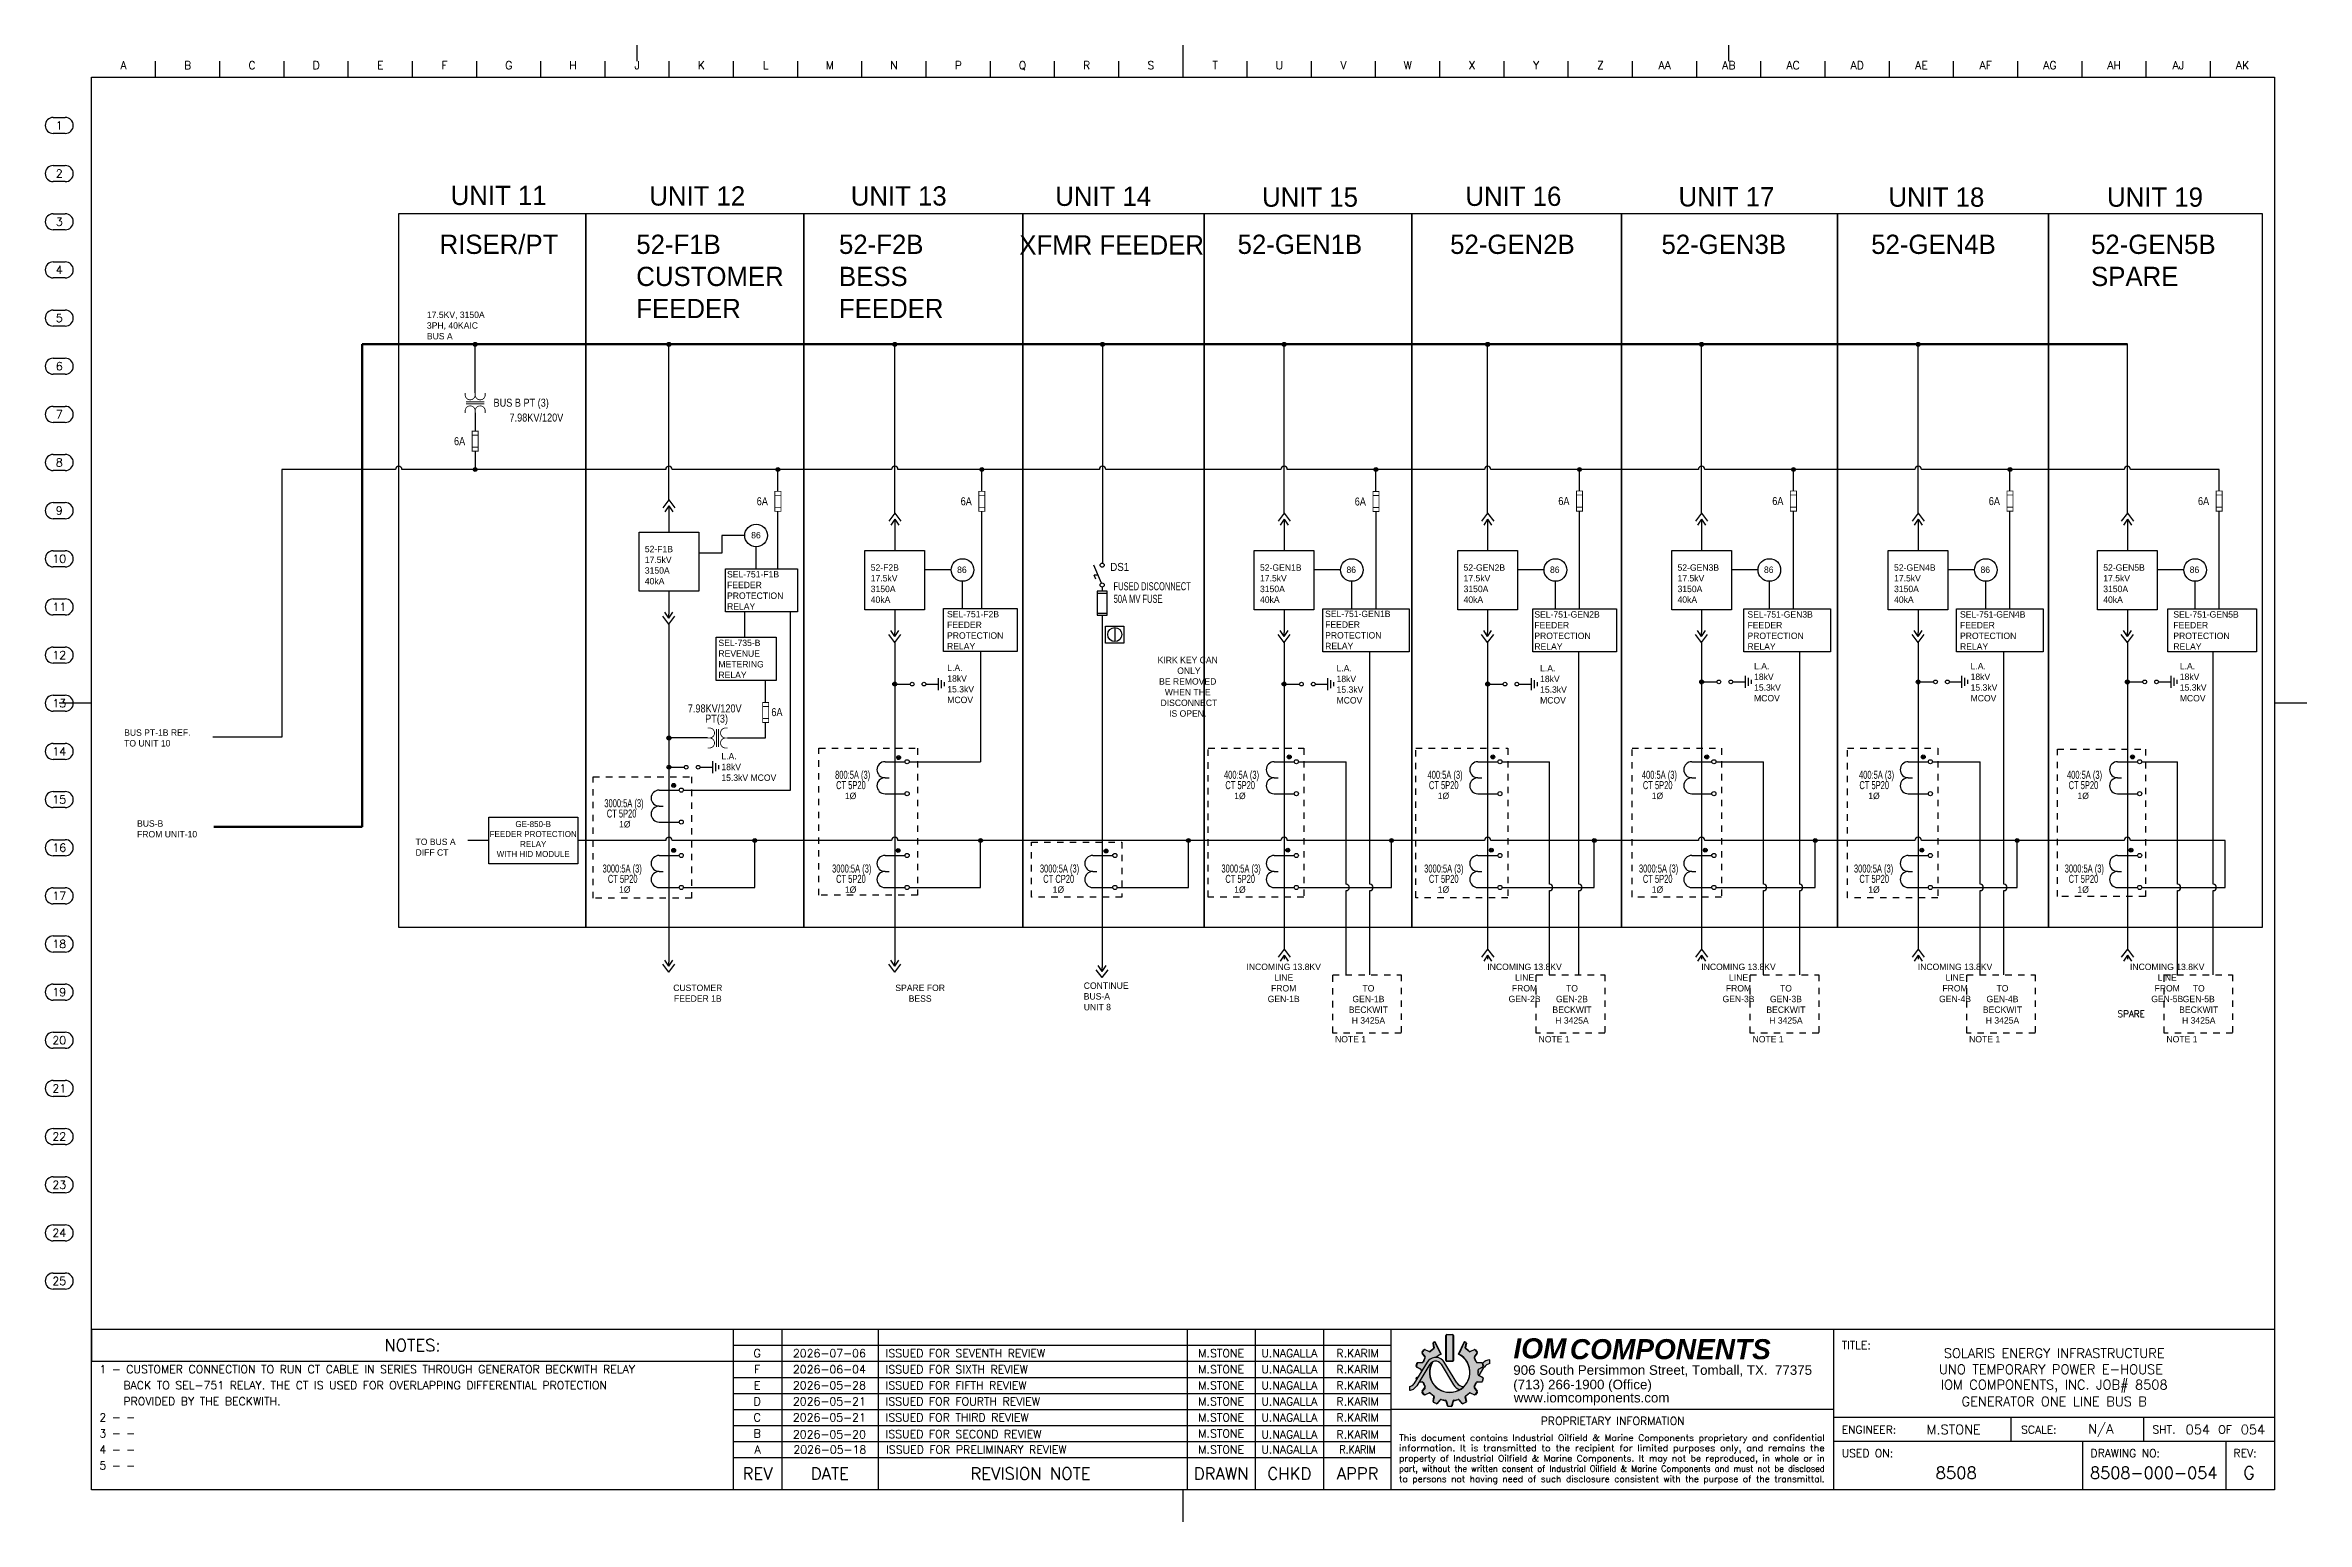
# Model space of a CAD drawing. Header units: inches. Extents: x -0.7 to 34.5, y -0.5 to 22.5.
import ezdxf
from ezdxf.enums import TextEntityAlignment as Align

# ---------------------------------------------------------------- set-up
doc = ezdxf.new("R2010")
doc.units = ezdxf.units.IN
doc.header["$MEASUREMENT"] = 0
doc.linetypes.add('HIDDEN', pattern=[0.375, 0.25, -0.125])
for name, color, linetype in [('DESC', 7, 'Continuous'), ('INFORBORDER', 3, 'Continuous'), ('MISC', 7, 'Continuous'), ('SYMS', 7, 'Continuous'), ('TAGS', 7, 'Continuous'), ('TEXT', 3, 'Continuous'), ('TEXT2', 8, 'Continuous'), ('WIRES', 7, 'Continuous')]:
    doc.layers.add(name, color=color, linetype=linetype)
doc.styles.add('IDS', font='arial.ttf')
doc.styles.add('LOGO', font='arialbi.ttf')
doc.styles.get("Standard").update_dxf_attribs({"font": 'ROMANS.SHX'})
doc.styles.add('TITLEBLK', font='romans.shx')
doc.styles.add('WD', font='txt')

msp = doc.modelspace()

# ---------------------------------------------------------------- texts
at = {"color": 7, "ltscale": 0.2}
for s, p in [('2', (-0.5, 20.438)), ('3', (-0.5, 19.688)), ('4', (-0.5, 18.938)), ('5', (-0.5, 18.188)), ('6', (-0.5, 17.438)), ('7', (-0.5, 16.688)), ('8', (-0.5, 15.938)), ('9', (-0.5, 15.188)), ('10', (-0.5, 14.438)), ('11', (-0.5, 13.688)), ('12', (-0.5, 12.938)), ('13', (-0.5, 12.188)), ('14', (-0.5, 11.438)), ('15', (-0.5, 10.688)), ('16', (-0.5, 9.938)), ('17', (-0.5, 9.188)), ('18', (-0.5, 8.438)), ('19', (-0.5, 7.688)), ('20', (-0.5, 6.938)), ('21', (-0.5, 6.188)), ('22', (-0.5, 5.438)), ('23', (-0.5, 4.688)), ('24', (-0.5, 3.938)), ('25', (-0.5, 3.188))]:
    msp.add_text(s, height=0.125, dxfattribs=at).set_placement(p, align=Align.CENTER)
at = {"color": 7, "style": 'LOGO'}
for s, p in [('IOM', (22.558, 2.202)), ('COMPONENTS', (24.589, 2.189))]:
    msp.add_text(s, height=0.3125, dxfattribs=at).set_placement(p, align=Align.MIDDLE_CENTER)
at = {"color": 7, "style": 'IDS'}
for s, p in [('906 South Persimmon Street, Tomball, TX.  77375', (22.143, 1.789)), ('www.iomcomponents.com', (22.151, 1.359)), ('(713) 266-1900 (Office)', (22.142, 1.564))]:
    msp.add_text(s, height=0.14872, dxfattribs=at).set_placement(p)
at = {"color": 7, "ltscale": 0.2, "char_height": 0.3, "attachment_point": 1, "style": 'WD'}
for s, width, insert in [('UNIT 11', 3.01449, (5.595, 20.311)), ('UNIT 12', 1.95596, (8.688, 20.302)), ('UNIT 13', 1.94577, (11.826, 20.302)), ('UNIT 14', 1.9811, (15.01, 20.297)), ('UNIT 15', 2.0772, (18.231, 20.284)), ('UNIT 16', 1.82261, (21.398, 20.297)), ('UNIT 17', 1.87859, (24.716, 20.289)), ('UNIT 18', 2.09618, (27.985, 20.284)), ('UNIT 19', 2.07824, (31.39, 20.284)), ('RISER/PT', 3.01449, (5.422, 19.549)), ('52-F1B\\PCUSTOMER\\PFEEDER', 3.01449, (8.486, 19.549)), ('52-F2B\\PBESS\\PFEEDER', 3.01449, (11.642, 19.549)), ('\\pxqc;XFMR FEEDER', 3.01449, (14.381, 19.539)), ('52-GEN1B', 3.01449, (17.85, 19.549)), ('52-GEN2B', 3.01449, (21.16, 19.549)), ('52-GEN3B', 3.01449, (24.451, 19.549)), ('52-GEN4B', 3.01449, (27.717, 19.549)), ('52-GEN5B\\PSPARE', 3.01449, (31.141, 19.549))]:
    msp.add_mtext_dynamic_manual_height_columns(s, width=width, gutter_width=0.5, heights=[0], dxfattribs=dict(at, insert=insert))
at = {"color": 7, "ltscale": 0.2, "char_height": 0.1, "attachment_point": 1, "style": 'WD'}
for s, insert in [('17.5KV, 3150A\\P3PH, 40KAIC\\PBUS A', (5.225, 18.351)), ('86', (10.275, 14.918)), ('52-F1B\\P17.5kV\\P3150A\\P40kA', (8.619, 14.702)), ('SEL-751-F1B\\PFEEDER \\PPROTECTION \\PRELAY', (9.899, 14.309)), ('52-F2B\\P17.5kV\\P3150A\\P40kA', (12.137, 14.414)), ('86', (13.482, 14.38)), ('52-GEN1B\\P17.5kV\\P3150A\\P40kA', (18.199, 14.414)), ('86', (19.545, 14.38)), ('52-GEN2B\\P17.5kV\\P3150A\\P40kA', (21.369, 14.414)), ('86', (22.715, 14.38)), ('52-GEN3B\\P17.5kV\\P3150A\\P40kA', (24.701, 14.414)), ('86', (26.047, 14.38)), ('52-GEN4B\\P17.5kV\\P3150A\\P40kA', (28.073, 14.414)), ('86', (29.419, 14.38)), ('52-GEN5B\\P17.5kV\\P3150A\\P40kA', (31.331, 14.414)), ('86', (32.677, 14.38)), ('SEL-751-F2B\\PFEEDER \\PPROTECTION \\PRELAY', (13.325, 13.688)), ('SEL-751-GEN1B\\PFEEDER \\PPROTECTION \\PRELAY', (19.213, 13.692)), ('SEL-751-GEN2B\\PFEEDER \\PPROTECTION \\PRELAY', (22.471, 13.684)), ('SEL-751-GEN4B\\PFEEDER \\PPROTECTION \\PRELAY', (29.1, 13.684)), ('SEL-751-GEN5B\\PFEEDER \\PPROTECTION \\PRELAY', (32.422, 13.684)), ('L.A.\\P18kV\\P15.3kV\\PMCOV', (13.329, 12.852)), ('\\pxqc;KIRK KEY CAN\\P ONLY\\PBE REMOVED \\PWHEN THE\\P DISCONNECT\\PIS OPEN.', (16.605, 12.974)), ('L.A.\\P18kV\\P15.3kV\\PMCOV', (19.391, 12.846)), ('L.A.\\P18kV\\P15.3kV\\PMCOV', (22.561, 12.846)), ('L.A.\\P18kV\\P15.3kV\\PMCOV', (25.893, 12.879)), ('L.A.\\P18kV\\P15.3kV\\PMCOV', (29.265, 12.879)), ('L.A.\\P18kV\\P15.3kV\\PMCOV', (32.523, 12.879)), ('BUS PT-1B REF.\\PTO UNIT 10', (0.51, 11.843)), ('L.A.\\P18kV\\P15.3kV MCOV', (9.811, 11.474)), ('BUS-B\\PFROM UNIT-10', (0.711, 10.427)), ('TO BUS A\\PDIFF CT', (5.048, 10.142)), ('\\pxqc;INCOMING 13.8KV\\PLINE\\PFROM\\PGEN-2B', (21.739, 8.194)), ('\\pxqc;INCOMING 13.8KV\\PLINE\\PFROM\\PGEN-3B', (25.071, 8.194)), ('\\pxqc;INCOMING 13.8KV\\PLINE\\PFROM\\PGEN-4B', (28.443, 8.194)), ('\\pxqc;INCOMING 13.8KV\\PLINE\\PFROM\\PGEN-5B', (31.747, 8.194)), ('\\pxqc;CUSTOMER\\PFEEDER 1B', (9.061, 7.867)), ('\\pxqc;SPARE FOR\\PBESS', (12.52, 7.867)), ('CONTINUE\\PBUS-A\\PUNIT 8', (15.454, 7.901))]:
    msp.add_mtext(s, dxfattribs=dict(at, insert=insert))
at = {"color": 7, "ltscale": 0.2, "attachment_point": 1, "style": 'WD'}
for s, insert, char_height, width in [('SEL-751-GEN3B\\PFEEDER \\PPROTECTION \\PRELAY', (25.79, 13.684), 0.1, 0.9619), ('SEL-735-B\\PREVENUE\\PMETERING \\PRELAY', (9.765, 13.241), 0.1, 0.9619), ('\\pxqc;1%%C', (11.734, 10.857), 0.1, 0.17854), ('\\pxqc;1%%C', (17.797, 10.857), 0.1, 0.17854), ('\\pxqc;1%%C', (20.967, 10.857), 0.1, 0.17854), ('\\pxqc;1%%C', (24.299, 10.857), 0.1, 0.17854), ('\\pxqc;1%%C', (27.671, 10.857), 0.1, 0.17854), ('\\pxqc;1%%C', (30.929, 10.857), 0.1, 0.17854), ('\\pxqc;GE-850-B\\PFEEDER PROTECTION RELAY\\PWITH HID MODULE', (6.178, 10.415), 0.0932, 1.4046), ('\\pxqc;1%%C', (8.217, 10.415), 0.1, 0.17854), ('\\pxqc;1%%C', (8.217, 9.397), 0.1, 0.17854), ('\\pxqc;1%%C', (11.734, 9.397), 0.1, 0.17854), ('\\pxqc;1%%C', (14.97, 9.397), 0.1, 0.17854), ('\\pxqc;1%%C', (17.797, 9.397), 0.1, 0.17854), ('\\pxqc;1%%C', (20.967, 9.397), 0.1, 0.17854), ('\\pxqc;1%%C', (24.299, 9.397), 0.1, 0.17854), ('\\pxqc;1%%C', (27.671, 9.397), 0.1, 0.17854), ('\\pxqc;1%%C', (30.929, 9.397), 0.1, 0.17854), ('\\pxqc;INCOMING 13.8KV\\PLINE\\PFROM\\PGEN-1B', (17.845, 8.194), 0.1, 1.44516), ('\\pxqc;TO\\PGEN-1B\\PBECKWIT\\PH 3425A', (19.161, 7.86), 0.1, 1.45244), ('\\pxqc;TO\\PGEN-2B\\PBECKWIT\\PH 3425A', (22.331, 7.86), 0.1, 1.45244), ('\\pxqc;TO\\PGEN-3B\\PBECKWIT\\PH 3425A', (25.663, 7.86), 0.1, 1.45244), ('\\pxqc;TO\\PGEN-4B\\PBECKWIT\\PH 3425A', (29.035, 7.86), 0.1, 1.45244), ('\\pxqc;TO\\PGEN-5B\\PBECKWIT\\PH 3425A', (32.396, 7.86), 0.1, 0.84368), ('\\pxqc;NOTE 1', (19.161, 7.067), 0.1, 0.89635), ('\\pxqc;NOTE 1', (22.331, 7.067), 0.1, 0.89635), ('\\pxqc;NOTE 1', (25.663, 7.067), 0.1, 0.89635), ('\\pxqc;NOTE 1', (29.035, 7.067), 0.1, 0.89635), ('\\pxqc;NOTE 1', (32.108, 7.067), 0.1, 0.89635)]:
    msp.add_mtext(s, dxfattribs=dict(at, insert=insert, char_height=char_height, width=width))
at = {"color": 7, "ltscale": 0.2, "insert": (31.554, 7.462), "char_height": 0.1, "attachment_point": 1}
msp.add_mtext_dynamic_manual_height_columns('SPARE', width=3.01449, gutter_width=0.5, heights=[0], dxfattribs=at)
at = {"layer": 'INFORBORDER', "color": 51, "style": 'TITLEBLK'}
for s, height, p in [('TITLE:', 0.123, (27.257, 2.19)), ('ENGINEER:', 0.123, (27.257, 0.873)), ('SCALE:', 0.123, (30.052, 0.873)), ('SHT.', 0.123, (32.096, 0.875)), ('OF', 0.123, (33.122, 0.875)), ('USED ON:', 0.123, (27.257, 0.507)), ('DRAWING NO:', 0.12305, (31.133, 0.507)), ('REV:', 0.123, (33.36, 0.507))]:
    msp.add_text(s, height=height, dxfattribs=at).set_placement(p)
for s, p in [('REV', (10.375, 0.25)), ('DATE', (11.5, 0.25)), ('REVISION NOTE', (14.625, 0.25)), ('DRAWN', (17.594, 0.25)), ('CHKD', (18.656, 0.25)), ('APPR', (19.719, 0.25))]:
    msp.add_text(s, height=0.1875, dxfattribs=at).set_placement(p, align=Align.MIDDLE)
at = {"layer": 'TEXT2', "color": 7}
msp.add_text('NOTES:', height=0.1875, dxfattribs=at).set_placement((5, 2.25), align=Align.MIDDLE)
at = {"layer": 'TEXT2', "style": 'TITLEBLK'}
msp.add_text('PROPRIETARY INFORMATION', height=0.12364, dxfattribs=at).set_placement((23.691, 1.071), align=Align.MIDDLE)
for s, height, width, p, p2 in [('This document contains Industrial Oilfield & Marine Components proprietary and confidential', 0.09891, 0.925049, (20.365, 0.759), (26.992, 0.759)), ('information. It is transmitted to the recipient for limited purposes only, and remains the', 0.09891, 0.947475, (20.365, 0.599), (26.992, 0.599)), ('part, without the written consent of Industrial Oilfield & Marine Components and must not be disclosed', 0.098912, 0.812825, (20.365, 0.279), (26.992, 0.279)), ('property of Industrial Oilfield & Marine Components. It may not be reproduced, in whole or in', 0.09891, 0.893333, (20.365, 0.439), (26.992, 0.439)), ('to persons not having need of such disclosure consistent with the purpose of the transmittal.', 0.09891, 0.89107, (20.365, 0.119), (26.992, 0.119))]:
    msp.add_text(s, height=height, dxfattribs=dict(at, width=width)).set_placement(p, p2, align=Align.FIT)

# ---------------------------------------------------------------- blocks, each defined once
blk = doc.blocks.new('TITLE')
at = {"layer": 'TEXT', "style": 'TITLEBLK'}
for tag, height, p in [('TITLE_LINE1', 0.148, (-3.433, 2.125)), ('TITLE_LINE2', 0.148, (-3.433, 1.875)), ('TITLE_LINE3', 0.148, (-3.433, 1.625)), ('TITLE_LINE4', 0.148, (-3.433, 1.375)), ('ENG', 0.148, (-4.998, 0.936)), ('SCALE', 0.148, (-2.707, 0.938)), ('FIRST_SHEET', 0.148, (-1.196, 0.937)), ('LAST_SHEET', 0.148, (-0.338, 0.937)), ('DRAWING_NO', 0.197, (-1.5, 0.25))]:
    blk.add_attdef(tag, text='', height=height, dxfattribs=at).set_placement(p, align=Align.MIDDLE)
blk.add_attdef('PROJECT', text='', height=0.197, dxfattribs=at).set_placement((-5.062, 0.25), align=Align.MIDDLE_CENTER)
blk = doc.blocks.new('REVISION')
at = {"color": 3, "ltscale": 0.2}
for tag, p in [('REVISIONH', (2.368, -0.188)), ('REVISIONG', (2.368, -0.438)), ('REVISIONF', (2.368, -0.688)), ('REVISIONE', (2.368, -0.938)), ('REVISIOND', (2.368, -1.188)), ('REVISIONC', (2.368, -1.438)), ('REVISIONB', (2.368, -1.696)), ('REVISIONA', (2.375, -1.938))]:
    blk.add_attdef(tag, p, '', height=0.125, dxfattribs=at)
at = {"layer": 'TEXT', "style": 'TITLEBLK'}
for tag, p in [('REVH', (0.368, -0.125)), ('REVG', (0.368, -0.375)), ('DATEH', (1.493, -0.125)), ('DATEG', (1.493, -0.375)), ('DRAWNH', (7.594, -0.125)), ('DRAWNG', (7.594, -0.375)), ('CHKDH', (8.656, -0.125)), ('CHKDG', (8.656, -0.375)), ('APPRH', (9.719, -0.125)), ('APPRG', (9.719, -0.375)), ('REVF', (0.368, -0.625)), ('DATEF', (1.493, -0.625)), ('DRAWNF', (7.594, -0.625)), ('CHKDF', (8.656, -0.625)), ('APPRF', (9.719, -0.625)), ('REVE', (0.368, -0.875)), ('DATEE', (1.493, -0.875)), ('DRAWNE', (7.594, -0.875)), ('CHKDE', (8.656, -0.875)), ('APPRE', (9.719, -0.875)), ('REVD', (0.368, -1.125)), ('REVC', (0.368, -1.375)), ('DATED', (1.493, -1.125)), ('DATEC', (1.493, -1.375)), ('DRAWND', (7.594, -1.125)), ('DRAWNC', (7.594, -1.375)), ('CHKDD', (8.656, -1.125)), ('CHKDC', (8.656, -1.375)), ('APPRD', (9.719, -1.125)), ('APPRC', (9.719, -1.375)), ('REVB', (0.368, -1.625)), ('DATEB', (1.493, -1.639)), ('DRAWNB', (7.594, -1.625)), ('CHKDB', (8.656, -1.639)), ('APPRB', (9.719, -1.639)), ('REVA', (0.375, -1.875)), ('DATEA', (1.5, -1.875)), ('DRAWNA', (7.594, -1.875)), ('CHKDA', (8.656, -1.875)), ('APPRA', (9.719, -1.875))]:
    blk.add_attdef(tag, text='', height=0.125, dxfattribs=at).set_placement(p, align=Align.MIDDLE)
blk = doc.blocks.new('IOM_TITLE_BLOCK_BORDER')
at = {"layer": 'INFORBORDER', "color": 5}
for p, q in [((1, 22), (1, 22.25)), ((2, 22), (2, 22.25)), ((3, 22), (3, 22.25)), ((4, 22), (4, 22.25)), ((5, 22), (5, 22.25)), ((6, 22), (6, 22.25)), ((7, 22), (7, 22.25)), ((8, 22), (8, 22.25)), ((8.5, 22.25), (8.5, 22.5)), ((9, 22), (9, 22.25)), ((10, 22), (10, 22.25)), ((11, 22), (11, 22.25)), ((12, 22), (12, 22.25)), ((13, 22), (13, 22.25)), ((14, 22), (14, 22.25)), ((15, 22), (15, 22.25)), ((16, 22), (16, 22.25)), ((17, 22), (17, 22.5)), ((18, 22), (18, 22.25)), ((19, 22), (19, 22.25)), ((20, 22), (20, 22.25)), ((21, 22), (21, 22.25)), ((22, 22), (22, 22.25)), ((23, 22), (23, 22.25)), ((24, 22), (24, 22.25)), ((25, 22), (25, 22.25)), ((25.5, 22.25), (25.5, 22.5)), ((26, 22), (26, 22.25)), ((27, 22), (27, 22.25)), ((28, 22), (28, 22.25)), ((29, 22), (29, 22.25)), ((30, 22), (30, 22.25)), ((31, 22), (31, 22.25)), ((32, 22), (32, 22.25)), ((33, 22), (33, 22.25)), ((0, 0), (0, 22)), ((0, 22), (34, 22)), ((34, 22), (34, 0)), ((0, 12.25), (-0.5, 12.25)), ((34.5, 12.25), (34, 12.25)), ((34, 0), (0, 0)), ((17, -0.5), (17, 0))]:
    blk.add_line(p, q, dxfattribs=at)
at = {"color": 7, "ltscale": 0.2}
for s, p in [('A', (0.5, 22.125)), ('B', (1.5, 22.125)), ('C', (2.5, 22.125)), ('D', (3.5, 22.125)), ('E', (4.5, 22.125)), ('F', (5.5, 22.125)), ('G', (6.5, 22.125)), ('H', (7.5, 22.125)), ('J', (8.5, 22.125)), ('K', (9.5, 22.125)), ('L', (10.5, 22.125)), ('M', (11.5, 22.125)), ('N', (12.5, 22.125)), ('P', (13.5, 22.125)), ('Q', (14.5, 22.125)), ('R', (15.5, 22.125)), ('S', (16.5, 22.125)), ('T', (17.5, 22.125)), ('U', (18.5, 22.125)), ('V', (19.5, 22.125)), ('W', (20.5, 22.125)), ('X', (21.5, 22.125)), ('Y', (22.5, 22.125)), ('Z', (23.5, 22.125)), ('AA', (24.5, 22.125)), ('AB', (25.5, 22.125)), ('AC', (26.5, 22.125)), ('AD', (27.5, 22.125)), ('AE', (28.5, 22.125)), ('AF', (29.5, 22.125)), ('AG', (30.5, 22.125)), ('AH', (31.5, 22.125)), ('AJ', (32.5, 22.125)), ('AK', (33.5, 22.125))]:
    blk.add_text(s, height=0.125, dxfattribs=at).set_placement(p, align=Align.CENTER)
blk = doc.blocks.new('LINEREF_ENCASEMENT')
for p, q in [((-0.09375, 0), (0.09375, 0)), ((0.09375, -0.25), (-0.09375, -0.25))]:
    blk.add_line(p, q)
for centre, start, end in [((-0.09375, -0.125), 90, 270), ((0.09375, -0.125), 270, 90)]:
    blk.add_arc(centre, 0.125, start, end)
blk = doc.blocks.new('WD_MLRH')
at = {"style": 'WD'}
blk.add_attdef('RUNGFIRST', text='', height=0.125, dxfattribs=at).set_placement((-0.25, 0), align=Align.MIDDLE_RIGHT)
at = {"style": 'WD', "flags": 1}
for tag, p in [('WIRE-START', (-0.25, -0.356)), ('RUNGHORV', (-0.25, -0.127)), ('WIREMODE', (-0.25, -0.281)), ('RUNGDIST', (-0.25, -0.2)), ('RUNGCNT', (-0.25, -0.237)), ('WIREFMT', (-0.25, -0.321)), ('RUNGINC', (-0.25, -0.163)), ('WIRE-GSUF', (-0.25, -0.396)), ('PH3SPACE', (-0.25, -0.437))]:
    blk.add_attdef(tag, text='', height=0.025, dxfattribs=at).set_placement(p, align=Align.RIGHT)
blk = doc.blocks.new('A$C28e8f024')
at = {"layer": 'WIRES', "ltscale": 0.2, "true_color": 0xffc300}
h = blk.add_hatch(color=40, dxfattribs=at)
h.dxf.hatch_style = 1
h.paths.add_polyline_path([(0.324, 0.855, -0.298347), (0.305, 0.852), (0.239, 0.881, 0.339454), (0.227, 0.878), (0.198, 0.842, 0.339454), (0.198, 0.83), (0.241, 0.772, -0.298347), (0.242, 0.752, 0.037598), (0.213, 0.693, -0.298347), (0.198, 0.682), (0.125, 0.679, 0.339454), (0.116, 0.671), (0.106, 0.626, 0.339454), (0.111, 0.615), (0.175, 0.581, -0.298347), (0.184, 0.564, 0.013991), (0.183, 0.54), (0.274, 0.687, -0.269055), (0.411, 0.763, -0.071928), (0.485, 0.814), (0.393, 1.005), (0.376, 0.997, 0.339454), (0.37, 0.985), (0.383, 0.914, -0.298347), (0.376, 0.897, 0.037598)])
h.paths.add_polyline_path([(0.154, 0.383), (0.198, 0.381, -0.298347), (0.213, 0.37, 0.037598), (0.242, 0.31, -0.298347), (0.241, 0.291), (0.198, 0.233, 0.339454), (0.198, 0.22), (0.227, 0.184, 0.339454), (0.239, 0.181), (0.305, 0.21, -0.298347), (0.324, 0.207, 0.037598), (0.376, 0.166, -0.298347), (0.383, 0.148), (0.37, 0.077, 0.339454), (0.376, 0.066), (0.417, 0.046, 0.339454), (0.429, 0.049), (0.476, 0.103, -0.298347), (0.495, 0.109, 0.037598), (0.559, 0.094, -0.298347), (0.574, 0.081), (0.592, 0.011, 0.339454), (0.602, 0.004), (0.648, 0.004, 0.339454), (0.658, 0.011), (0.677, 0.081, -0.298347), (0.691, 0.094, 0.037598), (0.756, 0.109, -0.298347), (0.774, 0.103), (0.821, 0.049, 0.339454), (0.834, 0.046), (0.875, 0.066, 0.339454), (0.88, 0.077), (0.867, 0.148, -0.298347), (0.874, 0.166, 0.037598), (0.926, 0.207, -0.298347), (0.945, 0.21), (1.011, 0.181, 0.339454), (1.023, 0.184), (1.052, 0.22, 0.339454), (1.052, 0.233), (1.009, 0.291, -0.298347), (1.008, 0.31, 0.037598), (1.037, 0.37, -0.298347), (1.053, 0.381), (1.125, 0.384, 0.339454), (1.134, 0.392), (1.145, 0.436, 0.339454), (1.139, 0.447), (1.075, 0.481, -0.298347), (1.066, 0.498, 0.037598), (1.066, 0.564, -0.298347), (1.075, 0.581), (1.139, 0.615, 0.339454), (1.145, 0.626), (1.134, 0.671, 0.339454), (1.125, 0.679), (1.053, 0.682, -0.298347), (1.037, 0.693, 0.037598), (1.008, 0.752, -0.298347), (1.009, 0.772), (1.052, 0.83, 0.339454), (1.052, 0.842), (1.023, 0.878, 0.339454), (1.011, 0.881), (0.945, 0.852, -0.298347), (0.926, 0.855, 0.037598), (0.874, 0.897, -0.298347), (0.867, 0.914), (0.88, 0.985, 0.339454), (0.875, 0.997), (0.857, 1.005), (0.765, 0.814, -2.510197), (0.35, 0.687, 0.100565), (0.323, 0.658)])
h.paths.add_polyline_path([(0.571, 0.716, 0.414214), (0.581, 0.706), (0.669, 0.706, 0.414214), (0.679, 0.716), (0.679, 1.106, 0.414214), (0.669, 1.116), (0.581, 1.116, 0.414214), (0.571, 1.106)])
at = {"layer": 'WIRES', "ltscale": 0.2, "true_color": 0x000000}
h = blk.add_hatch(color=18, dxfattribs=at)
h.dxf.hatch_style = 1
h.paths.add_polyline_path([(0.54, 0.689, 0.059629), (0.517, 0.717, 0.48779), (0.274, 0.687), (0.068, 0.353, -0.20671), (0, 0.31), (0, 0.25, 0.15534), (0.061, 0.269, 0.070063), (0.116, 0.321), (0.323, 0.658, -0.17231), (0.375, 0.699, -0.062907), (0.399, 0.704, -0.284334), (0.49, 0.658), (0.686, 0.337, 0.173655), (0.781, 0.26, 0.063782), (0.844, 0.308, -0.269685), (0.736, 0.367)])
h.paths.add_polyline_path([(1.25, 0.725, 0.171187), (1.138, 0.673, -0.020776), (1.138, 0.672), (1.149, 0.627, -0.339454), (1.142, 0.612), (1.078, 0.578, 0.298347), (1.07, 0.565), (1.066, 0.564, -0.037598), (1.066, 0.498, 0.298347), (1.075, 0.481), (1.077, 0.485), (1.083, 0.482), (1.159, 0.607, -0.224466), (1.25, 0.666)])
at = {"color": 7, "linetype": 'Continuous', "lineweight": 25}
for p, q in [((0.567, 0.716), (0.567, 1.106)), ((0.567, 1.106), (0.571, 1.106)), ((0.571, 1.106), (0.571, 0.716)), ((0.581, 1.12), (0.581, 1.116)), ((0.581, 1.12), (0.669, 1.12)), ((0.669, 1.116), (0.581, 1.116)), ((0.669, 1.12), (0.669, 1.116)), ((0.679, 0.716), (0.679, 1.106)), ((0.683, 1.106), (0.679, 1.106)), ((0.683, 1.106), (0.683, 0.716)), ((0.195, 0.828), (0.198, 0.83)), ((0.238, 0.77), (0.195, 0.828)), ((0.196, 0.845), (0.224, 0.88)), ((0.196, 0.845), (0.198, 0.842)), ((0.227, 0.878), (0.198, 0.842)), ((0.198, 0.83), (0.241, 0.772)), ((0.224, 0.88), (0.227, 0.878)), ((0.238, 0.77), (0.241, 0.772)), ((0.24, 0.884), (0.239, 0.881)), ((0.305, 0.852), (0.239, 0.881)), ((0.239, 0.754), (0.242, 0.752)), ((0.24, 0.884), (0.307, 0.855)), ((0.307, 0.855), (0.305, 0.852)), ((0.322, 0.858), (0.324, 0.855)), ((0.38, 0.914), (0.366, 0.985)), ((0.366, 0.985), (0.37, 0.985)), ((0.37, 0.985), (0.383, 0.914)), ((0.374, 1), (0.395, 1.01)), ((0.374, 1), (0.376, 0.997)), ((0.374, 0.9), (0.376, 0.897)), ((0.393, 1.005), (0.376, 0.997)), ((0.38, 0.914), (0.383, 0.914)), ((0.395, 1.01), (0.393, 1.005)), ((0.485, 0.814), (0.393, 1.005)), ((0.395, 1.01), (0.49, 0.812)), ((0.571, 0.716), (0.567, 0.716)), ((0.581, 0.706), (0.669, 0.706)), ((0.581, 0.706), (0.581, 0.702)), ((0.669, 0.706), (0.669, 0.702)), ((0.679, 0.716), (0.683, 0.716)), ((0.761, 0.812), (0.856, 1.01)), ((0.857, 1.005), (0.765, 0.814)), ((0.856, 1.01), (0.857, 1.005)), ((0.856, 1.01), (0.876, 1)), ((0.875, 0.997), (0.857, 1.005)), ((0.867, 0.914), (0.88, 0.985)), ((0.867, 0.914), (0.87, 0.914)), ((0.884, 0.985), (0.87, 0.914)), ((0.874, 0.897), (0.876, 0.9)), ((0.876, 1), (0.875, 0.997)), ((0.884, 0.985), (0.88, 0.985)), ((0.926, 0.855), (0.929, 0.858)), ((0.944, 0.855), (1.01, 0.884)), ((0.945, 0.852), (0.944, 0.855)), ((1.011, 0.881), (0.945, 0.852)), ((1.008, 0.752), (1.011, 0.754)), ((1.009, 0.772), (1.052, 0.83)), ((1.009, 0.772), (1.012, 0.77)), ((1.011, 0.881), (1.01, 0.884)), ((1.055, 0.828), (1.012, 0.77)), ((1.023, 0.878), (1.026, 0.88)), ((1.052, 0.842), (1.023, 0.878)), ((1.026, 0.88), (1.055, 0.845)), ((1.052, 0.842), (1.055, 0.845)), ((1.052, 0.83), (1.055, 0.828)), ((1.25, 0.666), (1.25, 0.725)), ((0.274, 0.687), (0.068, 0.353)), ((0.102, 0.627), (0.112, 0.672)), ((0.102, 0.627), (0.106, 0.626)), ((0.102, 0.435), (0.106, 0.436)), ((0.107, 0.416), (0.102, 0.435)), ((0.116, 0.671), (0.106, 0.626)), ((0.106, 0.436), (0.109, 0.42)), ((0.109, 0.612), (0.111, 0.615)), ((0.173, 0.578), (0.109, 0.612)), ((0.109, 0.451), (0.137, 0.465)), ((0.109, 0.451), (0.111, 0.447)), ((0.111, 0.615), (0.175, 0.581)), ((0.133, 0.459), (0.111, 0.447)), ((0.112, 0.672), (0.116, 0.671)), ((0.116, 0.321), (0.323, 0.658)), ((0.125, 0.682), (0.198, 0.685)), ((0.125, 0.682), (0.125, 0.679)), ((0.198, 0.682), (0.125, 0.679)), ((0.198, 0.377), (0.151, 0.379)), ((0.154, 0.383), (0.198, 0.381)), ((0.173, 0.578), (0.175, 0.581)), ((0.181, 0.565), (0.184, 0.564)), ((0.198, 0.685), (0.198, 0.682)), ((0.198, 0.377), (0.198, 0.381)), ((0.21, 0.694), (0.213, 0.693)), ((0.21, 0.368), (0.213, 0.37)), ((0.49, 0.658), (0.686, 0.337)), ((0.736, 0.367), (0.54, 0.689)), ((0.669, 0.702), (0.581, 0.702)), ((1.037, 0.693), (1.04, 0.694)), ((1.037, 0.37), (1.04, 0.368)), ((1.053, 0.682), (1.053, 0.685)), ((1.053, 0.685), (1.125, 0.682)), ((1.125, 0.679), (1.053, 0.682)), ((1.053, 0.381), (1.125, 0.384)), ((1.053, 0.381), (1.053, 0.377)), ((1.125, 0.38), (1.053, 0.377)), ((1.066, 0.564), (1.07, 0.565)), ((1.066, 0.498), (1.07, 0.498)), ((1.075, 0.581), (1.139, 0.615)), ((1.075, 0.581), (1.077, 0.578)), ((1.075, 0.481), (1.077, 0.484)), ((1.139, 0.447), (1.075, 0.481)), ((1.141, 0.612), (1.077, 0.578)), ((1.077, 0.484), (1.141, 0.451)), ((1.142, 0.612), (1.078, 0.578)), ((1.078, 0.484), (1.083, 0.482)), ((1.083, 0.482), (1.159, 0.607)), ((1.125, 0.679), (1.125, 0.682)), ((1.125, 0.384), (1.125, 0.38)), ((1.134, 0.671), (1.138, 0.672)), ((1.145, 0.626), (1.134, 0.671)), ((1.134, 0.392), (1.145, 0.436)), ((1.134, 0.392), (1.138, 0.391)), ((1.138, 0.672), (1.148, 0.627)), ((1.138, 0.672), (1.149, 0.627)), ((1.148, 0.435), (1.138, 0.391)), ((1.139, 0.615), (1.141, 0.612)), ((1.139, 0.447), (1.141, 0.451)), ((1.145, 0.626), (1.148, 0.627)), ((1.145, 0.436), (1.148, 0.435)), ((0, 0.31), (0, 0.25)), ((0.195, 0.235), (0.238, 0.293)), ((0.195, 0.235), (0.198, 0.233)), ((0.196, 0.218), (0.198, 0.22)), ((0.224, 0.182), (0.196, 0.218)), ((0.241, 0.291), (0.198, 0.233)), ((0.198, 0.22), (0.227, 0.184)), ((0.224, 0.182), (0.227, 0.184)), ((0.238, 0.293), (0.241, 0.291)), ((0.239, 0.308), (0.242, 0.31)), ((0.239, 0.181), (0.305, 0.21)), ((0.24, 0.178), (0.239, 0.181)), ((0.307, 0.207), (0.24, 0.178)), ((0.307, 0.207), (0.305, 0.21)), ((0.322, 0.204), (0.324, 0.207)), ((0.366, 0.078), (0.38, 0.149)), ((0.366, 0.078), (0.37, 0.077)), ((0.383, 0.148), (0.37, 0.077)), ((0.374, 0.163), (0.376, 0.166)), ((0.374, 0.062), (0.376, 0.066)), ((0.415, 0.043), (0.374, 0.062)), ((0.376, 0.066), (0.417, 0.046)), ((0.38, 0.149), (0.383, 0.148)), ((0.415, 0.043), (0.417, 0.046)), ((0.429, 0.049), (0.476, 0.103)), ((0.432, 0.046), (0.429, 0.049)), ((0.479, 0.101), (0.432, 0.046)), ((0.479, 0.101), (0.476, 0.103)), ((0.494, 0.105), (0.495, 0.109)), ((0.559, 0.094), (0.559, 0.09)), ((0.574, 0.081), (0.57, 0.08)), ((0.589, 0.01), (0.57, 0.08)), ((0.574, 0.081), (0.592, 0.011)), ((0.592, 0.011), (0.589, 0.01)), ((0.602, 0.004), (0.648, 0.004)), ((0.602, 0.004), (0.602, 0)), ((0.648, 0), (0.602, 0)), ((0.648, 0.004), (0.648, 0)), ((0.658, 0.011), (0.677, 0.081)), ((0.658, 0.011), (0.661, 0.01)), ((0.68, 0.08), (0.661, 0.01)), ((0.677, 0.081), (0.68, 0.08)), ((0.691, 0.094), (0.691, 0.09)), ((0.756, 0.109), (0.757, 0.105)), ((0.774, 0.103), (0.771, 0.101)), ((0.818, 0.046), (0.771, 0.101)), ((0.774, 0.103), (0.821, 0.049)), ((0.821, 0.049), (0.818, 0.046)), ((0.834, 0.046), (0.875, 0.066)), ((0.834, 0.046), (0.835, 0.043)), ((0.876, 0.062), (0.835, 0.043)), ((0.867, 0.148), (0.87, 0.149)), ((0.88, 0.077), (0.867, 0.148)), ((0.87, 0.149), (0.884, 0.078)), ((0.874, 0.166), (0.876, 0.163)), ((0.875, 0.066), (0.876, 0.062)), ((0.88, 0.077), (0.884, 0.078)), ((0.926, 0.207), (0.929, 0.204)), ((0.945, 0.21), (0.944, 0.207)), ((1.01, 0.178), (0.944, 0.207)), ((0.945, 0.21), (1.011, 0.181)), ((1.008, 0.31), (1.011, 0.308)), ((1.009, 0.291), (1.012, 0.293)), ((1.052, 0.233), (1.009, 0.291)), ((1.011, 0.181), (1.01, 0.178)), ((1.012, 0.293), (1.055, 0.235)), ((1.023, 0.184), (1.052, 0.22)), ((1.023, 0.184), (1.026, 0.182)), ((1.055, 0.218), (1.026, 0.182)), ((1.052, 0.233), (1.055, 0.235)), ((1.052, 0.22), (1.055, 0.218))]:
    blk.add_line(p, q, dxfattribs=at)
for centre, radius, start, end in [((0.581, 1.106), 0.0139, 90, 180), ((0.581, 1.106), 0.0104, 90, 180), ((0.669, 1.106), 0.0139, 0, 90), ((0.669, 1.106), 0.0104, 0, 90), ((0.207, 0.836), 0.0139, 141.4286, 216.4286), ((0.207, 0.836), 0.0104, 141.4286, 216.4286), ((0.625, 0.531), 0.446, 149.9794, 158.5921), ((0.625, 0.531), 0.442, 149.9794, 158.5921), ((0.235, 0.871), 0.0139, 66.4286, 141.4286), ((0.235, 0.871), 0.0104, 66.4286, 141.4286), ((0.227, 0.761), 0.0139, 329.9794, 36.4286), ((0.227, 0.761), 0.0175, 329.9794, 36.4286), ((0.407, 0.607), 0.155, 44.9999, 149.0105), ((0.312, 0.868), 0.0175, 246.4286, 312.8778), ((0.312, 0.868), 0.0139, 246.4286, 312.8778), ((0.625, 0.531), 0.316, 150.5221, 63.6377), ((0.625, 0.531), 0.446, 124.2651, 132.8778), ((0.625, 0.531), 0.442, 124.2651, 132.8778), ((0.38, 0.987), 0.0139, 115.7143, 190.7143), ((0.38, 0.987), 0.0104, 115.7143, 190.7143), ((0.366, 0.911), 0.0139, 304.2651, 10.7143), ((0.407, 0.606), 0.0985, 94.839, 109.2374), ((0.366, 0.911), 0.0175, 304.2651, 10.7143), ((0.407, 0.607), 0.0973, 31.35, 94.839), ((0.625, 0.531), 0.316, 116.3623, 132.8187), ((0.625, 0.531), 0.312, 115.7143, 132.1591), ((0.408, 0.609), 0.154, 31.35, 44.9999), ((0.581, 0.716), 0.0139, 180, 270), ((0.581, 0.716), 0.0104, 180, 270), ((0.669, 0.716), 0.0104, 270, 0), ((0.669, 0.716), 0.0139, 270, 0), ((0.625, 0.531), 0.312, 314.4081, 64.2857), ((0.884, 0.911), 0.0175, 169.2857, 235.7349), ((0.884, 0.911), 0.0139, 169.2857, 235.7349), ((0.625, 0.531), 0.442, 47.1222, 55.7349), ((0.87, 0.987), 0.0104, 349.2857, 64.2857), ((0.87, 0.987), 0.0139, 349.2857, 64.2857), ((0.625, 0.531), 0.446, 47.1222, 55.7349), ((0.938, 0.868), 0.0175, 227.1222, 293.5714), ((0.938, 0.868), 0.0139, 227.1222, 293.5714), ((1.023, 0.761), 0.0175, 143.5714, 210.0206), ((0.625, 0.531), 0.442, 21.4079, 30.0206), ((1.023, 0.761), 0.0139, 143.5714, 210.0206), ((1.015, 0.871), 0.0139, 38.5714, 113.5714), ((1.015, 0.871), 0.0104, 38.5714, 113.5714), ((0.625, 0.531), 0.446, 21.4079, 30.0206), ((1.044, 0.836), 0.0104, 323.5714, 38.5714), ((1.044, 0.836), 0.0139, 323.5714, 38.5714), ((1.268, 0.54), 0.185, 95.5171, 134.3738), ((-0.015, 0.41), 0.1, 278.6054, 325.322), ((0.116, 0.624), 0.0139, 167.1429, 242.1429), ((0.116, 0.438), 0.0139, 117.8571, 192.8571), ((0.116, 0.624), 0.0104, 167.1429, 242.1429), ((0.116, 0.438), 0.0104, 117.8571, 192.8571), ((0.126, 0.668), 0.0139, 92.1429, 167.1429), ((0.126, 0.668), 0.0104, 92.1429, 167.1429), ((0.167, 0.566), 0.0139, 355.6936, 62.1429), ((0.167, 0.566), 0.0175, 355.6936, 62.1429), ((0.625, 0.531), 0.446, 175.6936, 179.6685), ((0.625, 0.531), 0.442, 175.6936, 178.9), ((0.197, 0.699), 0.0139, 272.1429, 338.5921), ((0.197, 0.699), 0.0175, 272.1429, 338.5921), ((0.197, 0.363), 0.0175, 21.4079, 87.8571), ((0.197, 0.363), 0.0139, 21.4079, 87.8571), ((0.625, 0.531), 0.446, 201.4079, 210.0206), ((0.625, 0.531), 0.442, 201.4079, 210.0206), ((0.625, 0.531), 0.312, 149.2324, 299.8232), ((0.407, 0.606), 0.0985, 109.2374, 148.344), ((0.84, 0.431), 0.123, 211.35, 271.7209), ((0.625, 0.531), 0.442, 329.9794, 338.5921), ((0.625, 0.531), 0.446, 329.9794, 338.5921), ((1.053, 0.699), 0.0175, 201.4079, 267.8571), ((1.053, 0.363), 0.0175, 92.1429, 158.5921), ((1.053, 0.699), 0.0139, 201.4079, 267.8571), ((1.053, 0.363), 0.0139, 92.1429, 158.5921), ((1.084, 0.566), 0.0175, 117.8571, 184.3064), ((0.625, 0.531), 0.442, 355.6936, 4.3064), ((1.084, 0.497), 0.0175, 175.6936, 242.1429), ((1.084, 0.566), 0.0139, 117.8571, 184.3064), ((1.084, 0.566), 0.0139, 117.8571, 184.3064), ((0.625, 0.531), 0.446, 355.6936, 4.3064), ((0.625, 0.531), 0.446, 355.6936, 4.3064), ((1.084, 0.497), 0.0139, 175.6936, 242.1429), ((1.084, 0.497), 0.0139, 175.6936, 242.1429), ((1.124, 0.668), 0.0139, 12.8571, 87.8571), ((1.124, 0.668), 0.0104, 12.8571, 87.8571), ((1.124, 0.394), 0.0104, 272.1429, 347.1429), ((1.124, 0.394), 0.0139, 272.1429, 347.1429), ((1.125, 0.669), 0.0139, 12.8571, 17.618), ((1.134, 0.624), 0.0104, 297.8571, 12.8571), ((1.134, 0.438), 0.0104, 347.1429, 62.1429), ((1.134, 0.624), 0.0139, 297.8571, 12.8571), ((1.134, 0.438), 0.0139, 347.1429, 62.1429), ((1.135, 0.624), 0.0139, 297.8571, 12.8571), ((1.268, 0.54), 0.127, 98.0449, 148.65), ((0, 0.355), 0.105, 270, 305.319), ((-0.096, 0.49), 0.27, 305.319, 321.3501), ((0.207, 0.226), 0.0139, 143.5714, 218.5714), ((0.207, 0.226), 0.0104, 143.5714, 218.5714), ((0.235, 0.191), 0.0139, 218.5714, 293.5714), ((0.235, 0.191), 0.0104, 218.5714, 293.5714), ((0.227, 0.301), 0.0139, 323.5714, 30.0206), ((0.227, 0.301), 0.0175, 323.5714, 30.0206), ((0.312, 0.194), 0.0175, 47.1222, 113.5714), ((0.312, 0.194), 0.0139, 47.1222, 113.5714), ((0.625, 0.531), 0.446, 227.1222, 235.7349), ((0.625, 0.531), 0.442, 227.1222, 235.7349), ((0.38, 0.075), 0.0139, 169.2857, 244.2857), ((0.38, 0.075), 0.0104, 169.2857, 244.2857), ((0.366, 0.151), 0.0139, 349.2857, 55.7349), ((0.366, 0.151), 0.0175, 349.2857, 55.7349), ((0.421, 0.055), 0.0139, 244.2857, 319.2857), ((0.421, 0.055), 0.0104, 244.2857, 319.2857), ((0.489, 0.092), 0.0175, 72.8365, 139.2857), ((0.489, 0.092), 0.0139, 72.8365, 139.2857), ((0.625, 0.531), 0.446, 252.8365, 261.4492), ((0.625, 0.531), 0.442, 252.8365, 261.4492), ((0.557, 0.077), 0.0175, 15, 81.4492), ((0.557, 0.077), 0.0139, 15, 81.4492), ((0.602, 0.014), 0.0139, 195, 270), ((0.602, 0.014), 0.0104, 195, 270), ((0.648, 0.014), 0.0104, 270, 345), ((0.648, 0.014), 0.0139, 270, 345), ((0.693, 0.077), 0.0175, 98.5508, 165), ((0.693, 0.077), 0.0139, 98.5508, 165), ((0.84, 0.431), 0.181, 211.35, 250.7559), ((0.625, 0.531), 0.442, 278.5508, 287.1635), ((0.625, 0.531), 0.446, 278.5508, 287.1635), ((0.761, 0.092), 0.0175, 40.7143, 107.1635), ((0.761, 0.092), 0.0139, 40.7143, 107.1635), ((0.625, 0.531), 0.312, 299.8763, 314.4744), ((0.829, 0.055), 0.0139, 220.7143, 295.7143), ((0.829, 0.055), 0.0104, 220.7143, 295.7143), ((0.884, 0.151), 0.0175, 124.2651, 190.7143), ((0.884, 0.151), 0.0139, 124.2651, 190.7143), ((0.625, 0.531), 0.442, 304.2651, 312.8778), ((0.87, 0.075), 0.0104, 295.7143, 10.7143), ((0.625, 0.531), 0.446, 304.2651, 312.8778), ((0.87, 0.075), 0.0139, 295.7143, 10.7143), ((0.938, 0.194), 0.0175, 66.4286, 132.8778), ((0.938, 0.194), 0.0139, 66.4286, 132.8778), ((1.023, 0.301), 0.0175, 149.9794, 216.4286), ((1.023, 0.301), 0.0139, 149.9794, 216.4286), ((1.015, 0.191), 0.0139, 246.4286, 321.4286), ((1.015, 0.191), 0.0104, 246.4286, 321.4286), ((1.044, 0.226), 0.0104, 321.4286, 36.4286), ((1.044, 0.226), 0.0139, 321.4286, 36.4286)]:
    blk.add_arc(centre, radius, start, end, dxfattribs=at)
for points in [[(0.49, 0.812), (0.488, 0.813), (0.487, 0.814), (0.485, 0.814)], [(0.761, 0.812), (0.762, 0.813), (0.764, 0.814), (0.765, 0.814)]]:
    blk.add_open_spline(points, degree=3, dxfattribs=at)
blk = doc.blocks.new('VCN1PJ')
for p, q in [((0, 0.062), (-0.094, -0.062)), ((0, 0.062), (0.094, -0.062)), ((0, -0.031), (-0.062, -0.125)), ((0, -0.031), (0.062, -0.125)), ((0, -0.031), (0, -0.094))]:
    blk.add_line(p, q)
at = {"style": 'WD', "width": 0.7}
for tag, p in [('LOC', (-0.062, 0.68)), ('INST', (0.229, 0.85)), ('DESC1', (-0.062, 0.511)), ('DESC2', (-0.062, 0.354))]:
    blk.add_attdef(tag, text='', height=0.125, dxfattribs=at).set_placement(p, align=Align.RIGHT)
at = {"style": 'WD'}
blk.add_attdef('TAG1', text='', height=0.125, dxfattribs=at).set_placement((-0.062, 0.094), align=Align.RIGHT)
for tag, p, height, flags in [('WDBLKNAM', (-0.132, 0.045), 0.01, 9), ('FAMILY', (-0.132, 0.064), 0.01, 9), ('X2TERM02', (0, 0.062), 0.0125, 1), ('X2TERMDESC02', (0.026, 0.042), 0.01, 1), ('X8TERM01', (0, -0.094), 0.0125, 1), ('X8TERMDESC01', (0.013, -0.115), 0.01, 1)]:
    blk.add_attdef(tag, p, '', height=height, dxfattribs=dict(at, flags=flags))
at = {"linetype": 'Continuous', "style": 'WD', "flags": 9}
for tag, p in [('MFG', (-0.109, 0)), ('CAT', (-0.107, 0.019)), ('ASSYCODE', (-0.109, -0.014))]:
    blk.add_attdef(tag, text='', height=0.01, dxfattribs=at).set_placement(p, align=Align.CENTER)
at = {"linetype": 'Continuous', "style": 'WD', "flags": 8}
blk.add_attdef('TERM02', (0.047, 0.062), '', height=0.125, dxfattribs=at)
at = {"style": 'WD'}
for tag, p in [('X4LINK', (-0.125, -0.062)), ('X1LINK', (0.125, -0.062))]:
    blk.add_attdef(tag, p, '', height=0.01, dxfattribs=at)
at = {"linetype": 'Continuous', "style": 'WD', "flags": 8}
blk.add_attdef('TERM01', text='', height=0.125, dxfattribs=at).set_placement((0.047, -0.156), align=Align.TOP_LEFT)
blk = doc.blocks.new('WDDOT')
for radius in [0.03, 0.0187, 0.00929]:
    blk.add_circle((0, 0), radius)
blk = doc.blocks.new('VXF1T1_1-')
at = {"const_width": 0.0125}
for points in [[(-0.156, 0.156), (-0.156, 0.125)], [(-0.141, 0.016), (0.141, 0.016)], [(0, 0.156), (0, 0.125)], [(0.156, 0.156), (0.156, 0.125)], [(-0.156, -0.156), (-0.156, -0.125)], [(-0.141, -0.016), (0.141, -0.016)], [(0, -0.156), (0, -0.125)], [(0.156, -0.156), (0.156, -0.125)]]:
    blk.add_lwpolyline(points, dxfattribs=at)
for points in [[(-0.156, 0.125, 1.000009), (0, 0.125)], [(0, 0.125, 1.000009), (0.156, 0.125)], [(0, -0.125, 1.000009), (-0.156, -0.125)], [(0.156, -0.125, 1.000009), (0, -0.125)]]:
    blk.add_lwpolyline(points, format="xyb", dxfattribs=at)
at = {"linetype": 'Continuous', "style": 'WD', "width": 0.85, "flags": 8}
blk.add_attdef('TERM01', text='', height=0.125, dxfattribs=at).set_placement((-0.055, 0.238), align=Align.RIGHT)
at = {"style": 'WD', "width": 0.85}
for tag, p in [('INST', (0.203, 0.281)), ('TAG1', (0.205, -0.061)), ('LOC', (0.203, 0.109)), ('DESC1', (0.203, -0.234)), ('DESC2', (0.203, -0.406)), ('DESC3', (0.203, -0.578))]:
    blk.add_attdef(tag, p, '', height=0.125, dxfattribs=at)
for tag, p in [('RATING1', (-0.281, 0.031)), ('RATING2', (-0.281, -0.141))]:
    blk.add_attdef(tag, text='', height=0.125, dxfattribs=at).set_placement(p, align=Align.RIGHT)
at = {"color": 7, "style": 'WD', "flags": 1}
for tag, p in [('X2TERM01', (0, 0.156)), ('X8TERM02', (0, -0.156))]:
    blk.add_attdef(tag, p, '', height=0.0125, dxfattribs=at)
at = {"linetype": 'Continuous', "style": 'WD', "width": 0.85, "flags": 8}
blk.add_attdef('TERM02', text='', height=0.125, dxfattribs=at).set_placement((-0.041, -0.213), align=Align.TOP_RIGHT)
at = {"style": 'WD', "flags": 9}
for tag, p in [('WDBLKNAM', (-0.191, -0.153)), ('FAMILY', (-0.205, -0.021)), ('WDTYPE', (-0.191, -0.138))]:
    blk.add_attdef(tag, text='', height=0.01, dxfattribs=at).set_placement(p, align=Align.RIGHT)
at = {"linetype": 'Continuous', "style": 'WD', "flags": 9}
blk.add_attdef('ASSYCODE', text='', height=0.01, dxfattribs=at).set_placement((-0.216, -0.091), align=Align.CENTER)
for tag, p in [('MFG', (-0.205, -0.073)), ('CAT', (-0.205, -0.058))]:
    blk.add_attdef(tag, text='', height=0.01, dxfattribs=at).set_placement(p, align=Align.RIGHT)
blk = doc.blocks.new('VXF1CT')
for p, q in [((-0.344, 0.25), (-0.032, 0.25)), ((-0.344, 0), (-0.281, 0)), ((-0.344, -0.25), (-0.032, -0.25))]:
    blk.add_line(p, q)
for centre in [(0, 0.249), (0, -0.249)]:
    blk.add_circle(centre, 0.0322)
for centre in [(-0.344, 0.125), (-0.344, -0.125)]:
    blk.add_arc(centre, 0.125, 90, 270)
at = {"linetype": 'Continuous', "style": 'WD', "flags": 8}
for tag, p in [('TERM02', (-0.045, 0.267)), ('TERM01', (-0.055, -0.231))]:
    blk.add_attdef(tag, text='', height=0.125, dxfattribs=at).set_placement(p, align=Align.RIGHT)
at = {"style": 'WD'}
blk.add_attdef('TYPE', text='', height=0.125, dxfattribs=at).set_placement((-0.047, -0.047), align=Align.CENTER)
at = {"linetype": 'Continuous', "style": 'WD', "flags": 9}
for tag, p in [('ASSYCODE', (-0.171, 0.119)), ('MFG', (-0.173, 0.143)), ('CAT', (-0.171, 0.162))]:
    blk.add_attdef(tag, text='', height=0.01, dxfattribs=at).set_placement(p, align=Align.CENTER)
at = {"style": 'WD'}
for tag, p, height, flags in [('FAMILY', (-0.196, 0.191), 0.01, 9), ('X2TERM02', (0, 0.281), 0.0125, 1), ('X1TERM02', (0.032, 0.249), 0.0125, 1), ('X8TERM01', (0, -0.283), 0.0125, 1), ('X1TERM01', (0.032, -0.251), 0.0125, 1)]:
    blk.add_attdef(tag, p, '', height=height, dxfattribs=dict(at, flags=flags))
blk.add_attdef('TAG1', (0.281, 0.031), '', height=0.125, dxfattribs=at)
at = {"style": 'WD', "width": 0.7}
blk.add_attdef('RATING1', (0.281, -0.125), '', height=0.125, dxfattribs=at)
for tag, p in [('INST', (-0.227, -0.422)), ('DESC1', (-0.201, -0.757)), ('LOC', (-0.201, -0.601)), ('DESC2', (-0.201, -0.914))]:
    blk.add_attdef(tag, text='', height=0.125, dxfattribs=at).set_placement(p, align=Align.CENTER)
blk = doc.blocks.new('HGND2')
for p, q in [((0, 0.09375), (0, -0.09375)), ((0.046875, 0.0625), (0.046875, -0.0625)), ((0.09375, 0.03125), (0.09375, -0.03125))]:
    blk.add_line(p, q)
at = {"style": 'WD', "flags": 1}
blk.add_attdef('X4TERM01', (0, 0), '', height=0.01, dxfattribs=at)
blk = doc.blocks.new('HXF1T1_1-')
for points in [[(-0.156, 0, 0.0125, 0.0125, 0), (-0.126, 0, 0.0125, 0.0125, 1.005682), (-0.125, 0.156, 0, 0, 0)], [(0.156, 0, 0.0125, 0.0125, 0), (0.124, 0, 0.0125, 0.0125, 0.994377), (0.125, -0.156, 0, 0, 0)]]:
    blk.add_lwpolyline(points, format="xyseb")
at = {"const_width": 0.0125}
for points in [[(-0.156, 0.156), (-0.125, 0.156)], [(-0.016, -0.141), (-0.016, 0.141)], [(0.016, -0.141), (0.016, 0.141)], [(0.156, 0.156), (0.125, 0.156)], [(-0.156, -0.156), (-0.125, -0.156)], [(0.156, -0.156), (0.125, -0.156)]]:
    blk.add_lwpolyline(points, dxfattribs=at)
for points in [[(-0.125, -0.156, 1.000009), (-0.125, 0)], [(0.125, 0.156, 1.000009), (0.125, 0)]]:
    blk.add_lwpolyline(points, format="xyb", dxfattribs=at)
at = {"style": 'WD', "width": 0.85}
for tag, p in [('INST', (-0.012, 0.592)), ('TAG1', (-0.01, 0.25)), ('LOC', (-0.012, 0.42)), ('RATING1', (-0.01, -0.344)), ('RATING2', (-0.01, -0.516)), ('DESC1', (-0.01, -0.687)), ('DESC2', (-0.01, -0.859)), ('DESC3', (-0.01, -1.031))]:
    blk.add_attdef(tag, text='', height=0.125, dxfattribs=at).set_placement(p, align=Align.CENTER)
at = {"style": 'WD', "flags": 9}
blk.add_attdef('WDTYPE', text='', height=0.01, dxfattribs=at).set_placement((-0.221, 0.075), align=Align.RIGHT)
at = {"color": 7, "style": 'WD', "flags": 1}
for tag, p in [('X4TERM01', (-0.156, 0)), ('X1TERM02', (0.156, 0))]:
    blk.add_attdef(tag, p, '', height=0.0125, dxfattribs=at)
at = {"style": 'WD'}
for tag, p in [('X2LINK', (0, 0.156)), ('X8LINK', (0, -0.172))]:
    blk.add_attdef(tag, p, '', height=0.01, dxfattribs=at)
at = {"linetype": 'Continuous', "style": 'WD', "flags": 9}
for tag, p in [('ASSYCODE', (0.219, 0.062)), ('MFG', (0.228, 0.089)), ('CAT', (0.23, 0.108))]:
    blk.add_attdef(tag, text='', height=0.01, dxfattribs=at).set_placement(p, align=Align.CENTER)
at = {"style": 'WD', "flags": 9}
for tag, p in [('FAMILY', (0.206, 0.131)), ('CONTACT', (0.206, 0.04))]:
    blk.add_attdef(tag, p, '', height=0.01, dxfattribs=at)
at = {"linetype": 'Continuous', "style": 'WD', "flags": 8}
blk.add_attdef('TERM01', text='', height=0.125, dxfattribs=at).set_placement((-0.229, -0.031), align=Align.TOP_RIGHT)
blk.add_attdef('TERM02', text='', height=0.125, dxfattribs=at).set_placement((0.208, -0.031), align=Align.TOP_LEFT)
blk = doc.blocks.new('VDS11F')
for p, q in [((-0.013, -0.126), (-0.13, 0.156)), ((-0.065, 0), (-0.125, 0)), ((-0.099, -0.062), (-0.125, 0)), ((0.078, -0.25), (-0.078, -0.25)), ((-0.078, -0.25), (-0.078, -0.625)), ((-0.078, -0.281), (0.078, -0.281)), ((0, -0.188), (0, -0.25)), ((0.078, -0.625), (0.078, -0.25)), ((-0.078, -0.594), (0.078, -0.594)), ((-0.078, -0.625), (0.078, -0.625))]:
    blk.add_line(p, q)
for centre in [(0, 0.155), (0, -0.155)]:
    blk.add_circle(centre, 0.0322)
at = {"style": 'WD'}
for tag, p, width in [('INST', (0.127, 0.39), 0.7), ('TAG1', (0.127, 0.064), 0.9), ('XREF', (0.129, -0.09), 0.7), ('LOC', (0.127, 0.221), 0.7), ('DESC1', (0.129, -0.242), 0.7), ('DESC2', (0.129, -0.398), 0.7)]:
    blk.add_attdef(tag, p, '', height=0.125, dxfattribs=dict(at, width=width))
at = {"linetype": 'Continuous', "style": 'WD'}
for tag, height, flags, p in [('TERM01', 0.125, 8, (-0.055, 0.207)), ('MFG', 0.01, 9, (-0.08, -0.088)), ('CAT', 0.01, 9, (-0.08, -0.073))]:
    blk.add_attdef(tag, text='', height=height, dxfattribs=dict(at, flags=flags)).set_placement(p, align=Align.RIGHT)
at = {"style": 'WD', "width": 0.7}
blk.add_attdef('RATING1', text='', height=0.125, dxfattribs=at).set_placement((-0.156, 0.031), align=Align.RIGHT)
at = {"color": 7, "style": 'WD'}
for tag, p in [('X4LINK', (-0.203, 0)), ('X1LINK', (0, 0))]:
    blk.add_attdef(tag, p, '', height=0.01, dxfattribs=at)
at = {"color": 7, "style": 'WD', "flags": 1}
for tag, p in [('X2TERM01', (0, 0.188)), ('X8TERM02', (0, -0.625))]:
    blk.add_attdef(tag, p, '', height=0.0125, dxfattribs=at)
at = {"linetype": 'Continuous', "style": 'WD', "flags": 9}
blk.add_attdef('ASSYCODE', text='', height=0.01, dxfattribs=at).set_placement((-0.095, -0.108), align=Align.CENTER)
at = {"style": 'WD', "flags": 9}
for tag, p in [('CONTACT', (-0.066, -0.131)), ('FAMILY', (-0.08, -0.036))]:
    blk.add_attdef(tag, text='', height=0.01, dxfattribs=at).set_placement(p, align=Align.RIGHT)
at = {"style": 'WD', "width": 0.7}
blk.add_attdef('RATING2', text='', height=0.125, rotation=90, dxfattribs=at).set_placement((0, -0.438), align=Align.MIDDLE)
at = {"linetype": 'Continuous', "style": 'WD', "flags": 8}
blk.add_attdef('TERM02', text='', height=0.125, dxfattribs=at).set_placement((-0.041, -0.651), align=Align.TOP_RIGHT)
blk = doc.blocks.new('VFU1_1-')
at = {"const_width": 0.0125}
blk.add_lwpolyline([(-0.047, 0.156), (-0.047, -0.156), (0.047, -0.156), (0.047, 0.156)], close=True, dxfattribs=at)
for points in [[(-0.047, 0.094), (0.047, 0.094)], [(-0.047, -0.094), (0.047, -0.094)]]:
    blk.add_lwpolyline(points, dxfattribs=at)
at = {"style": 'WD', "width": 0.85}
for tag, p in [('INST', (0.125, 0.281)), ('TAG1', (0.127, -0.061)), ('LOC', (0.125, 0.109)), ('DESC1', (0.125, -0.234)), ('DESC2', (0.125, -0.406)), ('DESC3', (0.125, -0.578))]:
    blk.add_attdef(tag, p, '', height=0.125, dxfattribs=at)
blk.add_attdef('RATING1', text='', height=0.125, dxfattribs=at).set_placement((-0.156, -0.062), align=Align.RIGHT)
at = {"linetype": 'Continuous', "style": 'WD', "width": 0.85, "flags": 8}
blk.add_attdef('TERM01', text='', height=0.125, dxfattribs=at).set_placement((-0.055, 0.175), align=Align.RIGHT)
at = {"color": 7, "style": 'WD'}
for tag, p in [('X4LINK', (-0.125, 0)), ('X1LINK', (0.125, 0))]:
    blk.add_attdef(tag, p, '', height=0.01, dxfattribs=at)
at = {"color": 7, "style": 'WD', "flags": 1}
for tag, p in [('X2TERM01', (0, 0.156)), ('X8TERM02', (0, -0.156))]:
    blk.add_attdef(tag, p, '', height=0.0125, dxfattribs=at)
at = {"linetype": 'Continuous', "style": 'WD', "width": 0.85, "flags": 8}
blk.add_attdef('TERM02', text='', height=0.125, dxfattribs=at).set_placement((-0.041, -0.182), align=Align.TOP_RIGHT)
at = {"style": 'WD', "flags": 9}
for tag, p in [('WDBLKNAM', (-0.129, -0.169)), ('FAMILY', (-0.142, -0.036)), ('WDTYPE', (-0.129, -0.153))]:
    blk.add_attdef(tag, text='', height=0.01, dxfattribs=at).set_placement(p, align=Align.RIGHT)
at = {"linetype": 'Continuous', "style": 'WD', "flags": 9}
blk.add_attdef('ASSYCODE', text='', height=0.01, dxfattribs=at).set_placement((-0.153, -0.106), align=Align.CENTER)
for tag, p in [('MFG', (-0.142, -0.088)), ('CAT', (-0.142, -0.073))]:
    blk.add_attdef(tag, text='', height=0.01, dxfattribs=at).set_placement(p, align=Align.RIGHT)
blk = doc.blocks.new('NOTES')
at = {"layer": 'TEXT', "color": 7}
for tag, p in [('NOTE1', (0.125, 1.8125)), ('NOTE2', (0.125, 1.5625)), ('NOTE3', (0.125, 1.3125)), ('NOTE4', (0.125, 1.0625)), ('NOTE5', (0.125, 0.8125)), ('NOTE6', (0.125, 0.5625)), ('NOTE7', (0.125, 0.3125)), ('NOTE8', (0.125, 0.0625))]:
    blk.add_attdef(tag, p, '', height=0.125, dxfattribs=at)

# ---------------------------------------------------------------- linework, layer by layer
at = {"color": 7, "lineweight": 50, "ltscale": 0.4}
for p, q in [((31.706, 17.841), (4.215, 17.841)), ((4.215, 17.841), (4.215, 10.323)), ((4.215, 10.323), (1.906, 10.323))]:
    msp.add_line(p, q, dxfattribs=at)
at = {"color": 7, "ltscale": 0.2}
msp.add_line((15.937, 13.429), (15.937, 13.21), dxfattribs=at)
for points in [[(4.786, 19.877), (7.701, 19.877), (7.701, 8.757), (4.786, 8.757)], [(7.701, 19.877), (11.097, 19.877), (11.097, 8.757), (7.701, 8.757)], [(11.097, 19.877), (14.507, 19.877), (14.507, 8.757), (11.097, 8.757)], [(14.507, 19.877), (17.327, 19.877), (17.327, 8.757), (14.507, 8.757)], [(17.327, 19.877), (20.563, 19.877), (20.563, 8.757), (17.327, 8.757)], [(20.563, 19.877), (23.828, 19.877), (23.828, 8.757), (20.563, 8.757)], [(23.828, 19.877), (27.19, 19.877), (27.19, 8.757), (23.828, 8.757)], [(27.19, 19.877), (30.478, 19.877), (30.478, 8.757), (27.19, 8.757)], [(30.478, 19.877), (33.808, 19.877), (33.808, 8.757), (30.478, 8.757)], [(8.53, 14.915), (9.458, 14.915), (9.458, 13.995), (8.53, 13.995)], [(12.047, 14.627), (12.975, 14.627), (12.975, 13.707), (12.047, 13.707)], [(18.11, 14.627), (19.038, 14.627), (19.038, 13.707), (18.11, 13.707)], [(21.28, 14.627), (22.208, 14.627), (22.208, 13.707), (21.28, 13.707)], [(24.611, 14.627), (25.54, 14.627), (25.54, 13.707), (24.611, 13.707)], [(27.983, 14.627), (28.912, 14.627), (28.912, 13.707), (27.983, 13.707)], [(31.242, 14.627), (32.17, 14.627), (32.17, 13.707), (31.242, 13.707)], [(9.875, 14.345), (10.996, 14.345), (10.996, 13.673), (9.875, 13.673)], [(13.271, 13.726), (14.416, 13.726), (14.416, 13.054), (13.271, 13.054)], [(15.795, 13.453), (16.079, 13.453), (16.079, 13.186), (15.795, 13.186)], [(19.175, 13.722), (20.521, 13.722), (20.521, 13.05), (19.175, 13.05)], [(22.445, 13.722), (23.749, 13.722), (23.749, 13.05), (22.445, 13.05)], [(25.735, 13.722), (27.083, 13.722), (27.083, 13.05), (25.735, 13.05)], [(29.043, 13.722), (30.396, 13.722), (30.396, 13.05), (29.043, 13.05)], [(32.336, 13.722), (33.717, 13.722), (33.717, 13.05), (32.336, 13.05)], [(9.729, 13.279), (10.662, 13.279), (10.662, 12.607), (9.729, 12.607)], [(6.191, 10.476), (7.576, 10.476), (7.576, 9.748), (6.191, 9.748)]]:
    msp.add_lwpolyline(points, close=True, dxfattribs=at)
at = {"color": 7, "linetype": 'HIDDEN', "ltscale": 0.2}
for points in [[(11.33, 11.548), (12.865, 11.548), (12.865, 9.261), (11.33, 9.261)], [(17.393, 11.548), (18.88, 11.548), (18.88, 9.231), (17.393, 9.231)], [(20.625, 11.548), (22.06, 11.548), (22.06, 9.221), (20.625, 9.221)], [(23.994, 11.548), (25.385, 11.548), (25.385, 9.232), (23.994, 9.232)], [(27.347, 11.548), (28.755, 11.548), (28.755, 9.22), (27.347, 9.22)], [(30.616, 11.535), (31.987, 11.535), (31.987, 9.239), (30.616, 9.239)], [(7.813, 11.105), (9.348, 11.105), (9.348, 9.214), (7.813, 9.214)], [(14.638, 10.088), (16.049, 10.088), (16.049, 9.231), (14.638, 9.231)], [(19.331, 8.019), (20.398, 8.019), (20.398, 7.113), (19.331, 7.113)], [(22.501, 8.019), (23.568, 8.019), (23.568, 7.113), (22.501, 7.113)], [(25.833, 8.019), (26.9, 8.019), (26.9, 7.113), (25.833, 7.113)], [(29.205, 8.019), (30.272, 8.019), (30.272, 7.113), (29.205, 7.113)], [(32.278, 8.019), (33.344, 8.019), (33.344, 7.113), (32.278, 7.113)]]:
    msp.add_lwpolyline(points, close=True, dxfattribs=at)
at = {"color": 5, "ltscale": 0.2}
msp.add_lwpolyline([(0, 2.5), (0, 2), (10, 2), (10, 2.5)], dxfattribs=at)
at = {"color": 7, "ltscale": 0.2}
for centre, radius in [((10.351, 14.863), 0.176), ((13.566, 14.326), 0.176), ((19.629, 14.326), 0.176), ((22.799, 14.326), 0.176), ((26.131, 14.326), 0.176), ((29.503, 14.326), 0.176), ((32.761, 14.326), 0.176), ((15.937, 13.32), 0.11), ((12.782, 12.549), 0.0289), ((12.966, 12.549), 0.0289), ((18.844, 12.549), 0.0289), ((19.029, 12.549), 0.0289), ((22.014, 12.549), 0.0289), ((22.199, 12.549), 0.0289), ((25.346, 12.582), 0.0289), ((25.531, 12.582), 0.0289), ((28.718, 12.582), 0.0289), ((28.903, 12.582), 0.0289), ((31.976, 12.582), 0.0289), ((32.161, 12.582), 0.0289), ((9.264, 11.254), 0.0289), ((9.449, 11.254), 0.0289)]:
    msp.add_circle(centre, radius, dxfattribs=at)
at = {"layer": 'INFORBORDER', "color": 5}
for p, q in [((0, 2.5), (34, 2.5)), ((10, 0), (10, 2.5)), ((20.243, 0), (20.243, 2.5)), ((27.134, 0), (27.134, 2.5)), ((20.243, 1.254), (27.134, 1.254))]:
    msp.add_line(p, q, dxfattribs=at)
at = {"layer": 'INFORBORDER', "color": 51}
for p, q in [((10.75, 2.5), (10.75, 0)), ((12.25, 2.5), (12.25, 0)), ((17.062, 2.5), (17.062, 0)), ((18.125, 2.5), (18.125, 0)), ((19.188, 2.5), (19.188, 0)), ((10, 2.25), (20.243, 2.25)), ((10, 2), (20.243, 2)), ((10, 1.75), (20.243, 1.75)), ((10, 1.5), (20.243, 1.5)), ((10, 1.25), (20.243, 1.25)), ((10, 1), (20.243, 1)), ((10, 0.75), (20.243, 0.75))]:
    msp.add_line(p, q, dxfattribs=at)
at = {"layer": 'INFORBORDER', "color": 240}
for p, q in [((34, 1.122), (27.134, 1.122)), ((29.89, 1.122), (29.89, 0.753)), ((31.957, 1.122), (31.957, 0.753)), ((34, 0.753), (27.134, 0.753)), ((31.01, 0.753), (31.01, 0)), ((33.237, 0.753), (33.237, 0)), ((10, 0.499), (20.243, 0.499))]:
    msp.add_line(p, q, dxfattribs=at)
at = {"layer": 'WIRES', "color": 7, "ltscale": 0.2}
for p, q in [((5.977, 17.086), (5.977, 17.841)), ((8.994, 15.421), (8.994, 17.841)), ((12.511, 15.212), (12.511, 17.841)), ((15.747, 17.841), (15.747, 14.434)), ((18.574, 15.212), (18.574, 17.841)), ((21.744, 15.212), (21.744, 17.841)), ((25.076, 15.212), (25.076, 17.841)), ((28.448, 15.212), (28.448, 17.841)), ((31.706, 15.212), (31.706, 17.841)), ((5.977, 16.773), (5.977, 16.488)), ((4.736, 15.891), (2.964, 15.891)), ((2.964, 15.891), (2.964, 11.724)), ((8.944, 15.891), (4.836, 15.891)), ((5.977, 16.176), (5.977, 15.891)), ((12.461, 15.891), (9.044, 15.891)), ((10.691, 15.552), (10.691, 15.888)), ((15.697, 15.891), (12.561, 15.891)), ((13.867, 15.552), (13.867, 15.888)), ((18.524, 15.891), (15.797, 15.891)), ((21.694, 15.891), (18.624, 15.891)), ((20.004, 15.549), (20.004, 15.884)), ((25.026, 15.891), (21.794, 15.891)), ((23.174, 15.556), (23.174, 15.891)), ((28.398, 15.891), (25.126, 15.891)), ((26.506, 15.556), (26.506, 15.891)), ((31.656, 15.891), (28.498, 15.891)), ((29.878, 15.556), (29.878, 15.891)), ((33.136, 15.891), (31.756, 15.891)), ((33.136, 15.556), (33.136, 15.891)), ((8.994, 15.264), (8.994, 14.915)), ((10.691, 14.345), (10.691, 15.24)), ((13.867, 13.726), (13.867, 15.24)), ((20.004, 15.237), (20.004, 13.722)), ((23.174, 13.729), (23.174, 15.243)), ((26.506, 13.729), (26.506, 15.243)), ((29.878, 13.729), (29.878, 15.243)), ((33.136, 13.729), (33.136, 15.243)), ((10.175, 14.863), (9.817, 14.863)), ((9.817, 14.863), (9.817, 14.587)), ((12.511, 15.056), (12.511, 14.627)), ((18.574, 15.056), (18.574, 14.627)), ((21.744, 15.056), (21.744, 14.627)), ((25.076, 15.056), (25.076, 14.627)), ((28.448, 15.056), (28.448, 14.627)), ((31.706, 15.056), (31.706, 14.627)), ((9.817, 14.587), (9.458, 14.587)), ((10.351, 14.345), (10.351, 14.687)), ((13.39, 14.326), (12.975, 14.326)), ((13.566, 13.726), (13.566, 14.15)), ((19.453, 14.326), (19.038, 14.326)), ((19.629, 13.722), (19.629, 14.15)), ((22.623, 14.326), (22.208, 14.326)), ((22.799, 13.722), (22.799, 14.15)), ((25.955, 14.326), (25.54, 14.326)), ((26.131, 13.722), (26.131, 14.15)), ((29.327, 14.326), (28.912, 14.326)), ((29.503, 13.722), (29.503, 14.15)), ((32.585, 14.326), (32.17, 14.326)), ((32.761, 13.722), (32.761, 14.15)), ((8.994, 13.995), (8.994, 13.639)), ((8.994, 13.483), (8.994, 8.217)), ((10.17, 13.673), (10.17, 13.279)), ((10.887, 10.896), (10.887, 13.673)), ((12.511, 13.707), (12.511, 13.351)), ((15.741, 13.621), (15.741, 8.132)), ((18.574, 13.707), (18.574, 13.351)), ((21.744, 13.707), (21.744, 13.351)), ((25.076, 13.707), (25.076, 13.351)), ((28.448, 13.707), (28.448, 13.351)), ((31.706, 13.707), (31.706, 13.351)), ((12.511, 13.195), (12.511, 8.217)), ((13.847, 13.054), (13.847, 11.339)), ((18.574, 13.195), (18.574, 8.419)), ((19.91, 9.431), (19.91, 13.048)), ((21.744, 13.195), (21.744, 8.419)), ((23.165, 9.431), (23.165, 13.05)), ((25.076, 13.195), (25.076, 8.419)), ((26.603, 9.431), (26.603, 13.05)), ((28.448, 13.195), (28.448, 8.419)), ((29.784, 9.431), (29.784, 13.05)), ((31.706, 13.195), (31.706, 8.419)), ((33.042, 9.431), (33.042, 13.05)), ((10.5, 12.262), (10.5, 12.607)), ((12.511, 12.549), (12.753, 12.549)), ((12.995, 12.549), (13.189, 12.549)), ((18.574, 12.549), (18.815, 12.549)), ((19.058, 12.549), (19.251, 12.549)), ((21.744, 12.549), (21.985, 12.549)), ((22.228, 12.549), (22.421, 12.549)), ((25.076, 12.582), (25.317, 12.582)), ((25.56, 12.582), (25.753, 12.582)), ((28.448, 12.582), (28.689, 12.582)), ((28.932, 12.582), (29.125, 12.582)), ((31.706, 12.582), (31.947, 12.582)), ((32.19, 12.582), (32.383, 12.582)), ((2.964, 11.724), (1.89, 11.724)), ((9.595, 11.709), (8.994, 11.709)), ((9.908, 11.709), (10.5, 11.709)), ((10.5, 11.709), (10.5, 11.95)), ((12.735, 11.339), (13.847, 11.339)), ((18.798, 11.339), (19.539, 11.337)), ((19.539, 9.431), (19.539, 11.337)), ((21.968, 11.339), (22.709, 11.337)), ((22.709, 9.431), (22.709, 11.337)), ((25.299, 11.339), (26.041, 11.337)), ((26.041, 9.431), (26.041, 11.337)), ((28.672, 11.339), (29.413, 11.337)), ((29.413, 9.431), (29.413, 11.337)), ((31.93, 11.337), (32.486, 11.337)), ((32.486, 9.431), (32.486, 11.337)), ((8.994, 11.254), (9.235, 11.254)), ((9.478, 11.254), (9.671, 11.254)), ((9.218, 10.896), (10.887, 10.896)), ((6.191, 10.112), (5.864, 10.112)), ((8.944, 10.112), (7.576, 10.112)), ((12.461, 10.112), (9.044, 10.112)), ((10.33, 9.381), (10.33, 10.112)), ((18.524, 10.112), (12.561, 10.112)), ((13.848, 9.381), (13.848, 10.112)), ((17.084, 9.381), (17.084, 10.112)), ((21.694, 10.112), (18.624, 10.112)), ((20.247, 9.381), (20.247, 10.112)), ((25.026, 10.112), (21.794, 10.112)), ((23.405, 9.381), (23.405, 10.112)), ((28.398, 10.112), (25.126, 10.112)), ((26.846, 9.381), (26.846, 10.112)), ((31.656, 10.112), (28.498, 10.112)), ((29.99, 9.381), (29.99, 10.112)), ((33.231, 10.112), (31.756, 10.112)), ((33.231, 9.381), (33.231, 10.112)), ((9.218, 9.381), (10.33, 9.381)), ((12.735, 9.381), (13.848, 9.381)), ((15.971, 9.381), (17.084, 9.381)), ((18.798, 9.381), (20.247, 9.381)), ((19.539, 8.019), (19.539, 9.331)), ((19.91, 8.019), (19.91, 9.331)), ((21.968, 9.381), (23.405, 9.381)), ((22.709, 8.019), (22.709, 9.331)), ((23.165, 8.019), (23.165, 9.331)), ((25.299, 9.381), (26.846, 9.381)), ((26.041, 8.019), (26.041, 9.331)), ((26.603, 8.019), (26.603, 9.331)), ((28.672, 9.381), (29.99, 9.381)), ((29.413, 8.019), (29.413, 9.331)), ((29.784, 8.019), (29.784, 9.331)), ((31.93, 9.381), (33.231, 9.381)), ((32.486, 8.019), (32.486, 9.331)), ((33.042, 8.019), (33.042, 9.331))]:
    msp.add_line(p, q, dxfattribs=at)
for centre, start, end in [((4.786, 15.891), 0, 180), ((8.994, 15.891), 0, 180), ((12.511, 15.891), 0, 180), ((15.747, 15.891), 0, 180), ((18.574, 15.891), 0, 180), ((21.744, 15.891), 0, 180), ((25.076, 15.891), 0, 180), ((28.448, 15.891), 0, 180), ((31.706, 15.891), 0, 180), ((8.994, 10.112), 0, 180), ((12.511, 10.112), 0, 180), ((18.574, 10.112), 0, 180), ((21.744, 10.112), 0, 180), ((25.076, 10.112), 0, 180), ((28.448, 10.112), 0, 180), ((31.706, 10.112), 0, 180), ((19.539, 9.381), 270, 90), ((19.91, 9.381), 270, 90), ((22.709, 9.381), 270, 90), ((23.165, 9.381), 270, 90), ((26.041, 9.381), 270, 90), ((26.603, 9.381), 270, 90), ((29.413, 9.381), 270, 90), ((29.784, 9.381), 270, 90), ((32.486, 9.381), 270, 90), ((33.042, 9.381), 270, 90)]:
    msp.add_arc(centre, 0.05, start, end, dxfattribs=at)

# ---------------------------------------------------------------- block references
at = {"color": 7, "ltscale": 0.2}
msp.add_blockref('IOM_TITLE_BLOCK_BORDER', (0, 0), dxfattribs=at)
msp.add_blockref('LINEREF_ENCASEMENT', (-0.5, 21.375))
at = {"color": 8, "ltscale": 0.2}
ref = msp.add_blockref('WD_MLRH', (-0.5, 21.188), dxfattribs=at)
ref.add_attrib('RUNGFIRST', '1', dxfattribs={"height": 0.125}).set_placement((-0.5, 21.188), align=Align.CENTER)
at = {"color": 7}
for p in [(-0.5, 20.625), (-0.5, 19.875), (-0.5, 19.125), (-0.5, 18.375), (-0.5, 17.625), (-0.5, 16.875), (-0.5, 16.125), (-0.5, 15.375), (-0.5, 14.625), (-0.5, 13.875), (-0.5, 13.125), (-0.5, 12.375), (-0.5, 11.625), (-0.5, 10.875), (-0.5, 10.125), (-0.5, 9.375), (-0.5, 8.625), (-0.5, 7.875), (-0.5, 7.125), (-0.5, 6.375), (-0.5, 5.625), (-0.5, 4.875), (-0.5, 4.125), (-0.5, 3.375)]:
    msp.add_blockref('LINEREF_ENCASEMENT', p, dxfattribs=at)
at = {"color": 8}
ref = msp.add_blockref('REVISION', (10, 2.5), dxfattribs=at)
ref.add_attrib('REVA', 'A', dxfattribs={"layer": 'TEXT', "height": 0.125, "style": 'TITLEBLK'}).set_placement((10.375, 0.625), align=Align.MIDDLE)
ref.add_attrib('DATEA', '2026-05-18', dxfattribs={"layer": 'TEXT', "height": 0.125, "style": 'TITLEBLK'}).set_placement((11.5, 0.625), align=Align.MIDDLE)
ref.add_attrib('REVISIONA', 'ISSUED FOR PRELIMINARY REVIEW', (12.375, 0.562), dxfattribs={"color": 3, "ltscale": 0.2, "height": 0.125})
ref.add_attrib('DRAWNA', 'M.STONE', dxfattribs={"layer": 'TEXT', "height": 0.125, "style": 'TITLEBLK'}).set_placement((17.594, 0.625), align=Align.MIDDLE)
ref.add_attrib('CHKDA', 'U.NAGALLA', dxfattribs={"layer": 'TEXT', "height": 0.125, "style": 'TITLEBLK'}).set_placement((18.656, 0.625), align=Align.MIDDLE)
ref.add_attrib('APPRA', 'R.KARIM', dxfattribs={"layer": 'TEXT', "height": 0.125, "style": 'TITLEBLK', "width": 0.86}).set_placement((19.719, 0.625), align=Align.MIDDLE)
ref.add_attrib('REVB', 'B', dxfattribs={"layer": 'TEXT', "height": 0.125, "style": 'TITLEBLK'}).set_placement((10.368, 0.875), align=Align.MIDDLE)
ref.add_attrib('DATEB', '2026-05-20', dxfattribs={"layer": 'TEXT', "height": 0.125, "style": 'TITLEBLK'}).set_placement((11.493, 0.861), align=Align.MIDDLE)
ref.add_attrib('REVISIONB', 'ISSUED FOR SECOND REVIEW', (12.368, 0.804), dxfattribs={"color": 3, "ltscale": 0.2, "height": 0.125})
ref.add_attrib('DRAWNB', 'M.STONE', dxfattribs={"layer": 'TEXT', "height": 0.125, "style": 'TITLEBLK'}).set_placement((17.594, 0.875), align=Align.MIDDLE)
ref.add_attrib('CHKDB', 'U.NAGALLA', dxfattribs={"layer": 'TEXT', "height": 0.125, "style": 'TITLEBLK'}).set_placement((18.656, 0.861), align=Align.MIDDLE)
ref.add_attrib('APPRB', 'R.KARIM', dxfattribs={"layer": 'TEXT', "height": 0.125, "style": 'TITLEBLK'}).set_placement((19.719, 0.861), align=Align.MIDDLE)
ref.add_attrib('REVC', 'C', dxfattribs={"layer": 'TEXT', "height": 0.125, "style": 'TITLEBLK'}).set_placement((10.368, 1.125), align=Align.MIDDLE)
ref.add_attrib('DATEC', '2026-05-21', dxfattribs={"layer": 'TEXT', "height": 0.125, "style": 'TITLEBLK'}).set_placement((11.493, 1.125), align=Align.MIDDLE)
ref.add_attrib('REVISIONC', 'ISSUED FOR THIRD REVIEW', (12.368, 1.062), dxfattribs={"color": 3, "ltscale": 0.2, "height": 0.125})
ref.add_attrib('DRAWNC', 'M.STONE', dxfattribs={"layer": 'TEXT', "height": 0.125, "style": 'TITLEBLK'}).set_placement((17.594, 1.125), align=Align.MIDDLE)
ref.add_attrib('CHKDC', 'U.NAGALLA', dxfattribs={"layer": 'TEXT', "height": 0.125, "style": 'TITLEBLK'}).set_placement((18.656, 1.125), align=Align.MIDDLE)
ref.add_attrib('APPRC', 'R.KARIM', dxfattribs={"layer": 'TEXT', "height": 0.125, "style": 'TITLEBLK'}).set_placement((19.719, 1.125), align=Align.MIDDLE)
ref.add_attrib('REVD', 'D', dxfattribs={"layer": 'TEXT', "height": 0.125, "style": 'TITLEBLK'}).set_placement((10.368, 1.375), align=Align.MIDDLE)
ref.add_attrib('DATED', '2026-05-21', dxfattribs={"layer": 'TEXT', "height": 0.125, "style": 'TITLEBLK'}).set_placement((11.493, 1.375), align=Align.MIDDLE)
ref.add_attrib('REVISIOND', 'ISSUED FOR FOURTH REVIEW', (12.368, 1.312), dxfattribs={"color": 3, "ltscale": 0.2, "height": 0.125})
ref.add_attrib('DRAWND', 'M.STONE', dxfattribs={"layer": 'TEXT', "height": 0.125, "style": 'TITLEBLK'}).set_placement((17.594, 1.375), align=Align.MIDDLE)
ref.add_attrib('CHKDD', 'U.NAGALLA', dxfattribs={"layer": 'TEXT', "height": 0.125, "style": 'TITLEBLK'}).set_placement((18.656, 1.375), align=Align.MIDDLE)
ref.add_attrib('APPRD', 'R.KARIM', dxfattribs={"layer": 'TEXT', "height": 0.125, "style": 'TITLEBLK'}).set_placement((19.719, 1.375), align=Align.MIDDLE)
ref.add_attrib('REVE', 'E', dxfattribs={"layer": 'TEXT', "height": 0.125, "style": 'TITLEBLK'}).set_placement((10.368, 1.625), align=Align.MIDDLE)
ref.add_attrib('DATEE', '2026-05-28', dxfattribs={"layer": 'TEXT', "height": 0.125, "style": 'TITLEBLK'}).set_placement((11.493, 1.625), align=Align.MIDDLE)
ref.add_attrib('REVISIONE', 'ISSUED FOR FIFTH REVIEW', (12.368, 1.562), dxfattribs={"color": 3, "ltscale": 0.2, "height": 0.125})
ref.add_attrib('DRAWNE', 'M.STONE', dxfattribs={"layer": 'TEXT', "height": 0.125, "style": 'TITLEBLK'}).set_placement((17.594, 1.625), align=Align.MIDDLE)
ref.add_attrib('CHKDE', 'U.NAGALLA', dxfattribs={"layer": 'TEXT', "height": 0.125, "style": 'TITLEBLK'}).set_placement((18.656, 1.625), align=Align.MIDDLE)
ref.add_attrib('APPRE', 'R.KARIM', dxfattribs={"layer": 'TEXT', "height": 0.125, "style": 'TITLEBLK'}).set_placement((19.719, 1.625), align=Align.MIDDLE)
ref.add_attrib('REVF', 'F', dxfattribs={"layer": 'TEXT', "height": 0.125, "style": 'TITLEBLK'}).set_placement((10.368, 1.875), align=Align.MIDDLE)
ref.add_attrib('DATEF', '2026-06-04', dxfattribs={"layer": 'TEXT', "height": 0.125, "style": 'TITLEBLK'}).set_placement((11.493, 1.875), align=Align.MIDDLE)
ref.add_attrib('REVISIONF', 'ISSUED FOR SIXTH REVIEW', (12.368, 1.812), dxfattribs={"color": 3, "ltscale": 0.2, "height": 0.125})
ref.add_attrib('DRAWNF', 'M.STONE', dxfattribs={"layer": 'TEXT', "height": 0.125, "style": 'TITLEBLK'}).set_placement((17.594, 1.875), align=Align.MIDDLE)
ref.add_attrib('CHKDF', 'U.NAGALLA', dxfattribs={"layer": 'TEXT', "height": 0.125, "style": 'TITLEBLK'}).set_placement((18.656, 1.875), align=Align.MIDDLE)
ref.add_attrib('APPRF', 'R.KARIM', dxfattribs={"layer": 'TEXT', "height": 0.125, "style": 'TITLEBLK'}).set_placement((19.719, 1.875), align=Align.MIDDLE)
ref.add_attrib('REVG', 'G', dxfattribs={"layer": 'TEXT', "height": 0.125, "style": 'TITLEBLK'}).set_placement((10.368, 2.125), align=Align.MIDDLE)
ref.add_attrib('DATEG', '2026-07-06', dxfattribs={"layer": 'TEXT', "height": 0.125, "style": 'TITLEBLK'}).set_placement((11.493, 2.125), align=Align.MIDDLE)
ref.add_attrib('REVISIONG', 'ISSUED FOR SEVENTH REVIEW', (12.368, 2.062), dxfattribs={"color": 3, "ltscale": 0.2, "height": 0.125})
ref.add_attrib('DRAWNG', 'M.STONE', dxfattribs={"layer": 'TEXT', "height": 0.125, "style": 'TITLEBLK'}).set_placement((17.594, 2.125), align=Align.MIDDLE)
ref.add_attrib('CHKDG', 'U.NAGALLA', dxfattribs={"layer": 'TEXT', "height": 0.125, "style": 'TITLEBLK'}).set_placement((18.656, 2.125), align=Align.MIDDLE)
ref.add_attrib('APPRG', 'R.KARIM', dxfattribs={"layer": 'TEXT', "height": 0.125, "style": 'TITLEBLK'}).set_placement((19.719, 2.125), align=Align.MIDDLE)
at = {"ltscale": 0.2}
ref = msp.add_blockref('TITLE', (27.134, 2.436), dxfattribs=at)
ref.add_attrib('LINE1', 'SOLARIS ENERGY INFRASTRUCTURE', dxfattribs={"layer": 'TEXT', "height": 0.14766, "style": 'TITLEBLK'}).set_placement((30.567, 2.125), align=Align.MIDDLE)
ref.add_attrib('LINE2', 'UNO TEMPORARY POWER E-HOUSE ', dxfattribs={"layer": 'TEXT', "height": 0.14766, "style": 'TITLEBLK'}).set_placement((30.567, 1.875), align=Align.MIDDLE)
ref.add_attrib('LINE3', 'IOM COMPONENTS, INC. JOB# 8508', dxfattribs={"layer": 'TEXT', "height": 0.14766, "style": 'TITLEBLK'}).set_placement((30.567, 1.625), align=Align.MIDDLE)
ref.add_attrib('LINE4', 'GENERATOR ONE LINE BUS B', dxfattribs={"layer": 'TEXT', "height": 0.14766, "style": 'TITLEBLK'}).set_placement((30.567, 1.375), align=Align.MIDDLE)
ref.add_attrib('ENG', 'M.STONE', dxfattribs={"layer": 'TEXT', "height": 0.1477, "style": 'TITLEBLK'}).set_placement((29.002, 0.936), align=Align.MIDDLE)
ref.add_attrib('SCALE', 'N/A', dxfattribs={"layer": 'TEXT', "height": 0.1477, "style": 'TITLEBLK'}).set_placement((31.293, 0.938), align=Align.MIDDLE)
ref.add_attrib('SHT', '054', dxfattribs={"layer": 'TEXT', "height": 0.1477, "style": 'TITLEBLK'}).set_placement((32.804, 0.937), align=Align.MIDDLE)
ref.add_attrib('OF', '054', dxfattribs={"layer": 'TEXT', "height": 0.1477, "style": 'TITLEBLK'}).set_placement((33.662, 0.937), align=Align.MIDDLE)
ref.add_attrib('PROJECT', '8508', dxfattribs={"layer": 'TEXT', "height": 0.1875, "style": 'TITLEBLK'}).set_placement((29.041, 0.263), align=Align.MIDDLE)
ref.add_attrib('DWGNO', '8508-000-054', dxfattribs={"layer": 'TEXT', "height": 0.1875, "style": 'TITLEBLK', "width": 0.98}).set_placement((32.117, 0.263), align=Align.MIDDLE)
ref.add_attrib('REV', 'G', dxfattribs={"layer": 'TEXT', "height": 0.197, "style": 'TITLEBLK'}).set_placement((33.601, 0.263), align=Align.MIDDLE)
at = {"color": 7}
ref = msp.add_blockref('NOTES', (0, 2.5), dxfattribs=at)
ref.add_attrib('NOTE1', '1 - CUSTOMER CONNECTION TO RUN CT CABLE IN SERIES THROUGH GENERATOR BECKWITH RELAY', (0.125, 1.814), dxfattribs={"layer": 'TEXT', "color": 8, "height": 0.125})
ref.add_attrib('NOTE2', '    BACK TO SEL-751 RELAY. THE CT IS USED FOR OVERLAPPING DIFFERENTIAL PROTECTION', (0.125, 1.564), dxfattribs={"layer": 'TEXT', "color": 8, "height": 0.125})
ref.add_attrib('NOTE3', '    PROVIDED BY THE BECKWITH.', (0.125, 1.314), dxfattribs={"layer": 'TEXT', "color": 8, "height": 0.125})
ref.add_attrib('NOTE4', '2 - -', (0.125, 1.064), dxfattribs={"layer": 'TEXT', "color": 8, "height": 0.125})
ref.add_attrib('NOTE5', '3 - -', (0.125, 0.814), dxfattribs={"layer": 'TEXT', "color": 8, "height": 0.125})
ref.add_attrib('NOTE6', '4 - -', (0.125, 0.564), dxfattribs={"layer": 'TEXT', "color": 8, "height": 0.125})
ref.add_attrib('NOTE7', '5 - -', (0.125, 0.314), dxfattribs={"layer": 'TEXT', "color": 8, "height": 0.125})
at = {"layer": 'SYMS', "color": 7, "ltscale": 0.2}
for name, p in [('WDDOT', (5.977, 17.841)), ('WDDOT', (8.994, 17.841)), ('WDDOT', (12.511, 17.841)), ('WDDOT', (15.747, 17.841)), ('WDDOT', (18.574, 17.841)), ('WDDOT', (21.744, 17.841)), ('WDDOT', (25.076, 17.841)), ('WDDOT', (28.448, 17.841)), ('WDDOT', (5.977, 15.891)), ('WDDOT', (10.691, 15.891)), ('WDDOT', (13.867, 15.891)), ('WDDOT', (20.004, 15.891)), ('WDDOT', (23.174, 15.891)), ('WDDOT', (26.506, 15.891)), ('WDDOT', (29.878, 15.891)), ('VCN1PJ', (8.994, 15.358)), ('VCN1PJ', (12.511, 15.15)), ('VCN1PJ', (18.574, 15.15)), ('VCN1PJ', (21.744, 15.15)), ('VCN1PJ', (25.076, 15.15)), ('VCN1PJ', (28.448, 15.15)), ('VCN1PJ', (31.706, 15.15)), ('WDDOT', (12.511, 12.549)), ('HGND2', (13.189, 12.549)), ('WDDOT', (18.574, 12.549)), ('HGND2', (19.251, 12.549)), ('WDDOT', (21.744, 12.549)), ('HGND2', (22.421, 12.549)), ('WDDOT', (25.076, 12.582)), ('HGND2', (25.753, 12.582)), ('WDDOT', (28.448, 12.582)), ('HGND2', (29.125, 12.582)), ('WDDOT', (31.706, 12.582)), ('HGND2', (32.383, 12.582)), ('WDDOT', (8.994, 11.709)), ('WDDOT', (8.994, 11.254)), ('HGND2', (9.671, 11.254)), ('WDDOT', (12.571, 11.404)), ('WDDOT', (18.654, 11.414)), ('WDDOT', (21.824, 11.414)), ('WDDOT', (25.156, 11.414)), ('WDDOT', (28.528, 11.414)), ('WDDOT', (31.786, 11.414)), ('WDDOT', (9.068, 10.97)), ('WDDOT', (9.068, 9.958)), ('WDDOT', (10.33, 10.112)), ('WDDOT', (12.564, 9.956)), ('WDDOT', (13.848, 10.112)), ('WDDOT', (15.801, 9.948)), ('WDDOT', (17.084, 10.112)), ('WDDOT', (18.631, 9.961)), ('WDDOT', (20.247, 10.112)), ('WDDOT', (20.247, 10.112)), ('WDDOT', (21.801, 9.961)), ('WDDOT', (23.405, 10.112)), ('WDDOT', (25.133, 9.961)), ('WDDOT', (26.846, 10.112)), ('WDDOT', (28.505, 9.961)), ('WDDOT', (29.99, 10.112)), ('WDDOT', (31.763, 9.961)), ('VCN1PJ', (18.574, 8.357)), ('VCN1PJ', (21.744, 8.357)), ('VCN1PJ', (25.076, 8.357)), ('VCN1PJ', (28.448, 8.357)), ('VCN1PJ', (31.706, 8.357))]:
    msp.add_blockref(name, p, dxfattribs=at)
ref = msp.add_blockref('VXF1T1_1-', (5.977, 16.929), dxfattribs=at)
ref.add_attrib('RATING1', '7.98KV/120V', dxfattribs={"layer": 'MISC', "height": 0.125, "style": 'WD', "width": 0.85}).set_placement((7.349, 16.638), align=Align.RIGHT)
ref.add_attrib('TAG1', 'BUS B PT (3)', (6.263, 16.869), dxfattribs={"layer": 'TAGS', "height": 0.125, "style": 'WD', "width": 0.85})
ref = msp.add_blockref('VFU1_1-', (5.977, 16.332), dxfattribs=at)
ref.add_attrib('RATING1', '6A', dxfattribs={"layer": 'MISC', "height": 0.125, "style": 'WD', "width": 0.85}).set_placement((5.821, 16.27), align=Align.RIGHT)
ref = msp.add_blockref('VFU1_1-', (10.691, 15.396), dxfattribs=at)
ref.add_attrib('RATING1', '6A', dxfattribs={"layer": 'MISC', "height": 0.125, "style": 'WD', "width": 0.85}).set_placement((10.535, 15.334), align=Align.RIGHT)
ref = msp.add_blockref('VFU1_1-', (13.867, 15.396), dxfattribs=at)
ref.add_attrib('RATING1', '6A', dxfattribs={"layer": 'MISC', "height": 0.125, "style": 'WD', "width": 0.85}).set_placement((13.711, 15.334), align=Align.RIGHT)
ref = msp.add_blockref('VFU1_1-', (20.004, 15.393), dxfattribs=at)
ref.add_attrib('RATING1', '6A', dxfattribs={"layer": 'MISC', "height": 0.125, "style": 'WD', "width": 0.85}).set_placement((19.848, 15.33), align=Align.RIGHT)
ref = msp.add_blockref('VFU1_1-', (23.174, 15.399), dxfattribs=at)
ref.add_attrib('RATING1', '6A', dxfattribs={"layer": 'MISC', "height": 0.125, "style": 'WD', "width": 0.85}).set_placement((23.018, 15.337), align=Align.RIGHT)
ref = msp.add_blockref('VFU1_1-', (26.506, 15.399), dxfattribs=at)
ref.add_attrib('RATING1', '6A', dxfattribs={"layer": 'MISC', "height": 0.125, "style": 'WD', "width": 0.85}).set_placement((26.35, 15.337), align=Align.RIGHT)
ref = msp.add_blockref('VFU1_1-', (29.878, 15.399), dxfattribs=at)
ref.add_attrib('RATING1', '6A', dxfattribs={"layer": 'MISC', "height": 0.125, "style": 'WD', "width": 0.85}).set_placement((29.722, 15.337), align=Align.RIGHT)
ref = msp.add_blockref('VFU1_1-', (33.136, 15.399), dxfattribs=at)
ref.add_attrib('RATING1', '6A', dxfattribs={"layer": 'MISC', "height": 0.125, "style": 'WD', "width": 0.85}).set_placement((32.98, 15.337), align=Align.RIGHT)
ref = msp.add_blockref('VDS11F', (15.741, 14.246), dxfattribs=at)
ref.add_attrib('DESC2', '50A MV FUSE', (15.92, 13.814), dxfattribs={"layer": 'DESC', "height": 0.125, "style": 'WD', "width": 0.7})
ref.add_attrib('DESC1', 'FUSED DISCONNECT', (15.918, 14.01), dxfattribs={"layer": 'DESC', "height": 0.125, "style": 'WD', "width": 0.7})
ref.add_attrib('TAG1', 'DS1', (15.868, 14.311), dxfattribs={"layer": 'TAGS', "height": 0.125, "style": 'WD', "width": 0.9})
at = {"layer": 'SYMS', "color": 7, "ltscale": 0.2, "xscale": -1, "rotation": 180}
for p in [(8.994, 13.545), (12.511, 13.257), (18.574, 13.257), (21.744, 13.257), (25.076, 13.257), (28.448, 13.257), (31.706, 13.257), (8.994, 8.123), (12.511, 8.123), (15.741, 8.038)]:
    msp.add_blockref('VCN1PJ', p, dxfattribs=at)
at = {"layer": 'SYMS', "color": 7, "ltscale": 0.2}
ref = msp.add_blockref('HXF1T1_1-', (9.751, 11.709), dxfattribs=at)
ref.add_attrib('DESC2', '7.98KV/120V', dxfattribs={"layer": 'DESC', "height": 0.125, "style": 'WD', "width": 0.85}).set_placement((9.707, 12.107), align=Align.CENTER)
ref.add_attrib('DESC1', 'PT(3)', dxfattribs={"layer": 'DESC', "height": 0.125, "style": 'WD', "width": 0.85}).set_placement((9.736, 11.948), align=Align.CENTER)
ref = msp.add_blockref('VFU1_1-', (10.5, 12.106), dxfattribs=at)
ref.add_attrib('RATING1', '6A', dxfattribs={"layer": 'MISC', "height": 0.125, "style": 'WD', "width": 0.85}).set_placement((10.763, 12.049), align=Align.RIGHT)
ref = msp.add_blockref('VXF1CT', (12.703, 11.09), dxfattribs=at)
ref.add_attrib('DESC1', '800:5A (3)', dxfattribs={"layer": 'DESC', "height": 0.125, "style": 'WD', "width": 0.7}).set_placement((11.855, 11.073), align=Align.CENTER)
ref.add_attrib('DESC2', 'CT 5P20', dxfattribs={"layer": 'DESC', "height": 0.125, "style": 'WD', "width": 0.7}).set_placement((11.828, 10.912), align=Align.CENTER)
ref = msp.add_blockref('VXF1CT', (18.765, 11.09), dxfattribs=at)
ref.add_attrib('DESC1', '400:5A (3)', dxfattribs={"layer": 'DESC', "height": 0.125, "style": 'WD', "width": 0.7}).set_placement((17.911, 11.073), align=Align.CENTER)
ref.add_attrib('DESC2', 'CT 5P20', dxfattribs={"layer": 'DESC', "height": 0.125, "style": 'WD', "width": 0.7}).set_placement((17.89, 10.912), align=Align.CENTER)
ref = msp.add_blockref('VXF1CT', (21.935, 11.09), dxfattribs=at)
ref.add_attrib('DESC1', '400:5A (3)', dxfattribs={"layer": 'DESC', "height": 0.125, "style": 'WD', "width": 0.7}).set_placement((21.081, 11.073), align=Align.CENTER)
ref.add_attrib('DESC2', 'CT 5P20', dxfattribs={"layer": 'DESC', "height": 0.125, "style": 'WD', "width": 0.7}).set_placement((21.06, 10.912), align=Align.CENTER)
ref = msp.add_blockref('VXF1CT', (25.267, 11.09), dxfattribs=at)
ref.add_attrib('DESC1', '400:5A (3)', dxfattribs={"layer": 'DESC', "height": 0.125, "style": 'WD', "width": 0.7}).set_placement((24.419, 11.073), align=Align.CENTER)
ref.add_attrib('DESC2', 'CT 5P20', dxfattribs={"layer": 'DESC', "height": 0.125, "style": 'WD', "width": 0.7}).set_placement((24.392, 10.912), align=Align.CENTER)
ref = msp.add_blockref('VXF1CT', (28.639, 11.09), dxfattribs=at)
ref.add_attrib('DESC1', '400:5A (3)', dxfattribs={"layer": 'DESC', "height": 0.125, "style": 'WD', "width": 0.7}).set_placement((27.8, 11.073), align=Align.CENTER)
ref.add_attrib('DESC2', 'CT 5P20', dxfattribs={"layer": 'DESC', "height": 0.125, "style": 'WD', "width": 0.7}).set_placement((27.764, 10.912), align=Align.CENTER)
ref = msp.add_blockref('VXF1CT', (31.897, 11.09), dxfattribs=at)
ref.add_attrib('DESC1', '400:5A (3)', dxfattribs={"layer": 'DESC', "height": 0.125, "style": 'WD', "width": 0.7}).set_placement((31.039, 11.073), align=Align.CENTER)
ref.add_attrib('DESC2', 'CT 5P20', dxfattribs={"layer": 'DESC', "height": 0.125, "style": 'WD', "width": 0.7}).set_placement((31.022, 10.912), align=Align.CENTER)
ref = msp.add_blockref('VXF1CT', (9.186, 10.648), dxfattribs=at)
ref.add_attrib('DESC1', '3000:5A (3)', dxfattribs={"layer": 'DESC', "height": 0.125, "style": 'WD', "width": 0.7}).set_placement((8.294, 10.63), align=Align.CENTER)
ref.add_attrib('DESC2', 'CT 5P20', dxfattribs={"layer": 'DESC', "height": 0.125, "style": 'WD', "width": 0.7}).set_placement((8.257, 10.47), align=Align.CENTER)
ref = msp.add_blockref('VXF1CT', (9.186, 9.63), dxfattribs=at)
ref.add_attrib('DESC1', '3000:5A (3)', dxfattribs={"layer": 'DESC', "height": 0.125, "style": 'WD', "width": 0.7}).set_placement((8.266, 9.613), align=Align.CENTER)
ref.add_attrib('DESC2', 'CT 5P20', dxfattribs={"layer": 'DESC', "height": 0.125, "style": 'WD', "width": 0.7}).set_placement((8.274, 9.452), align=Align.CENTER)
ref = msp.add_blockref('VXF1CT', (12.703, 9.63), dxfattribs=at)
ref.add_attrib('DESC1', '3000:5A (3)', dxfattribs={"layer": 'DESC', "height": 0.125, "style": 'WD', "width": 0.7}).set_placement((11.841, 9.613), align=Align.CENTER)
ref.add_attrib('DESC2', 'CT 5P20', dxfattribs={"layer": 'DESC', "height": 0.125, "style": 'WD', "width": 0.7}).set_placement((11.828, 9.452), align=Align.CENTER)
ref = msp.add_blockref('VXF1CT', (15.939, 9.63), dxfattribs=at)
ref.add_attrib('DESC1', '3000:5A (3)', dxfattribs={"layer": 'DESC', "height": 0.125, "style": 'WD', "width": 0.7}).set_placement((15.077, 9.613), align=Align.CENTER)
ref.add_attrib('DESC2', 'CT CP20', dxfattribs={"layer": 'DESC', "height": 0.125, "style": 'WD', "width": 0.7}).set_placement((15.064, 9.452), align=Align.CENTER)
ref = msp.add_blockref('VXF1CT', (18.765, 9.63), dxfattribs=at)
ref.add_attrib('DESC1', '3000:5A (3)', dxfattribs={"layer": 'DESC', "height": 0.125, "style": 'WD', "width": 0.7}).set_placement((17.904, 9.613), align=Align.CENTER)
ref.add_attrib('DESC2', 'CT 5P20', dxfattribs={"layer": 'DESC', "height": 0.125, "style": 'WD', "width": 0.7}).set_placement((17.89, 9.452), align=Align.CENTER)
ref = msp.add_blockref('VXF1CT', (21.935, 9.63), dxfattribs=at)
ref.add_attrib('DESC1', '3000:5A (3)', dxfattribs={"layer": 'DESC', "height": 0.125, "style": 'WD', "width": 0.7}).set_placement((21.061, 9.613), align=Align.CENTER)
ref.add_attrib('DESC2', 'CT 5P20', dxfattribs={"layer": 'DESC', "height": 0.125, "style": 'WD', "width": 0.7}).set_placement((21.06, 9.452), align=Align.CENTER)
ref = msp.add_blockref('VXF1CT', (25.267, 9.63), dxfattribs=at)
ref.add_attrib('DESC1', '3000:5A (3)', dxfattribs={"layer": 'DESC', "height": 0.125, "style": 'WD', "width": 0.7}).set_placement((24.406, 9.613), align=Align.CENTER)
ref.add_attrib('DESC2', 'CT 5P20', dxfattribs={"layer": 'DESC', "height": 0.125, "style": 'WD', "width": 0.7}).set_placement((24.392, 9.452), align=Align.CENTER)
ref = msp.add_blockref('VXF1CT', (28.639, 9.63), dxfattribs=at)
ref.add_attrib('DESC1', '3000:5A (3)', dxfattribs={"layer": 'DESC', "height": 0.125, "style": 'WD', "width": 0.7}).set_placement((27.754, 9.613), align=Align.CENTER)
ref.add_attrib('DESC2', 'CT 5P20', dxfattribs={"layer": 'DESC', "height": 0.125, "style": 'WD', "width": 0.7}).set_placement((27.764, 9.452), align=Align.CENTER)
ref = msp.add_blockref('VXF1CT', (31.897, 9.63), dxfattribs=at)
ref.add_attrib('DESC1', '3000:5A (3)', dxfattribs={"layer": 'DESC', "height": 0.125, "style": 'WD', "width": 0.7}).set_placement((31.036, 9.613), align=Align.CENTER)
ref.add_attrib('DESC2', 'CT 5P20', dxfattribs={"layer": 'DESC', "height": 0.125, "style": 'WD', "width": 0.7}).set_placement((31.022, 9.452), align=Align.CENTER)
at = {"layer": 'WIRES', "ltscale": 0.2}
msp.add_blockref('A$C28e8f024', (20.528, 1.298), dxfattribs=at)

msp.set_redraw_order([(e.dxf.handle, doc.entitydb.next_handle()) for e in msp.query("TEXT MTEXT ATTDEF DIMENSION ARC_DIMENSION")])  # texts and dimensions are drawn at this point

doc.saveas('drawing.dxf')
